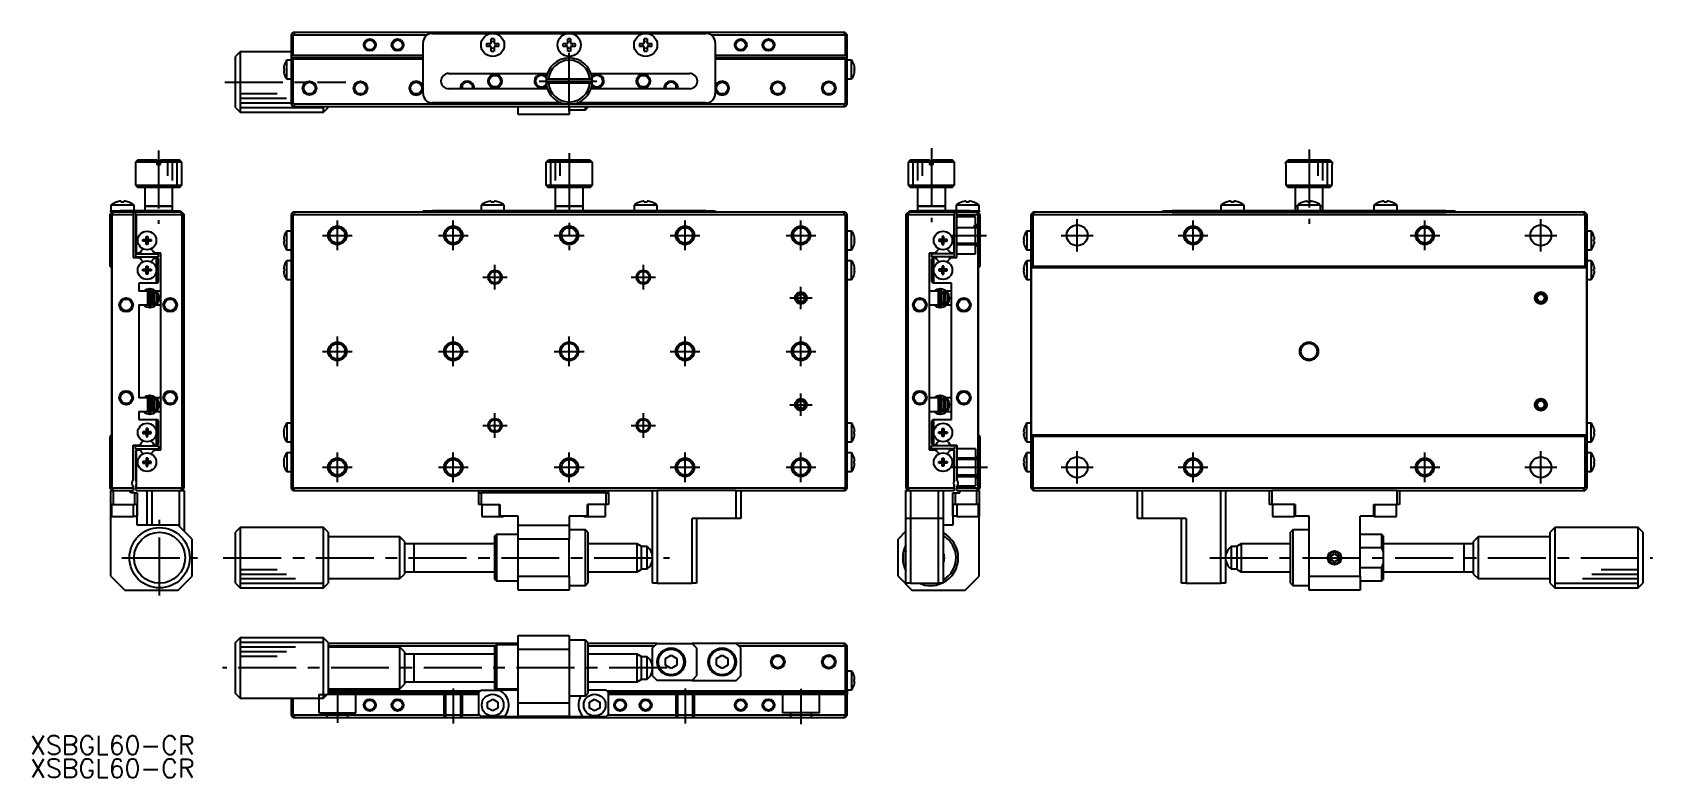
# Model space of a CAD drawing. Extents: x 14 to 364, y 13 to 174.
import ezdxf

# ---------------------------------------------------------------- set-up
doc = ezdxf.new("R2010")
doc.units = 0
doc.header["$LTSCALE"] = 10
doc.linetypes.add('CENTER', pattern=[2, 1.25, -0.25, 0.25, -0.25])
doc.linetypes.add('DASHED', pattern=[3.5, 2, -1.5])
doc.layers.get('0').update_dxf_attribs({"linetype": 'CONTINUOUS'})
doc.layers.add('CENTER', color=1, linetype='CENTER')
doc.styles.get("Standard").update_dxf_attribs({"font": 'txt.shx', "bigfont": '@extfont2.shx'})

msp = doc.modelspace()

# ---------------------------------------------------------------- texts
at = {"color": 7, "linetype": 'CONTINUOUS'}
for p in [(13.906858, 18.216667), (13.906858, 13.216667)]:
    msp.add_text('XSBGL60-CR', height=4, dxfattribs=at).set_placement(p)

# ---------------------------------------------------------------- linework, layer by layer
at = {"color": 7, "linetype": 'CONTINUOUS'}
for p, q in [((70.705071, 173.85), (70.205071, 173.35)), ((70.205071, 173.35), (70.205071, 173.2)), ((70.205071, 173.2), (70.705071, 173.2)), ((70.205071, 173.2), (70.205071, 168.85)), ((70.855071, 173.85), (70.705071, 173.85)), ((70.705071, 173.2), (70.855071, 173.35)), ((70.705071, 168.85), (70.705071, 173.2)), ((70.855071, 173.85), (70.855071, 173.35)), ((189.555071, 173.85), (70.855071, 173.85)), ((70.855071, 173.35), (99.651505, 173.35)), ((98.705071, 160.65), (98.705071, 171.65)), ((100.705071, 173.65), (113.705071, 173.65)), ((112.388826, 171.45), (113.405071, 171.45)), ((113.405071, 171.45), (113.405071, 172.466245)), ((113.705071, 173.65), (130.205071, 173.65)), ((114.005071, 172.466245), (114.005071, 171.45)), ((114.005071, 171.45), (115.021315, 171.45)), ((128.888826, 171.45), (129.905071, 171.45)), ((129.905071, 171.45), (129.905071, 172.466245)), ((130.205071, 173.65), (146.705071, 173.65)), ((130.505071, 172.466245), (130.505071, 171.45)), ((130.505071, 171.45), (131.521315, 171.45)), ((145.388826, 171.45), (146.405071, 171.45)), ((146.405071, 171.45), (146.405071, 172.466245)), ((146.705071, 173.65), (159.705071, 173.65)), ((147.005071, 172.466245), (147.005071, 171.45)), ((147.005071, 171.45), (148.021315, 171.45)), ((160.758636, 173.35), (189.555071, 173.35)), ((161.705071, 171.65), (161.705071, 160.65)), ((189.555071, 173.85), (189.555071, 173.35)), ((189.705071, 173.85), (189.555071, 173.85)), ((189.555071, 173.35), (189.705071, 173.2)), ((189.705071, 173.85), (190.205071, 173.35)), ((189.705071, 173.2), (189.705071, 168.85)), ((189.705071, 173.2), (190.205071, 173.2)), ((190.205071, 173.2), (190.205071, 173.35)), ((190.205071, 168.85), (190.205071, 173.2)), ((59.205071, 169.65), (58.205071, 168.65)), ((58.205071, 157.65), (58.205071, 168.65)), ((59.205071, 169.65), (59.205071, 156.65)), ((70.205071, 169.65), (59.205071, 169.65)), ((69.307071, 163.85), (69.307071, 167.85)), ((70.205071, 167.85), (69.307071, 167.85)), ((70.705071, 168.85), (70.205071, 168.85)), ((70.205071, 168.85), (70.205071, 168.15)), ((70.405071, 168.35), (70.205071, 168.15)), ((70.205071, 168.15), (70.205071, 166.65)), ((70.505071, 168.35), (70.405071, 168.35)), ((98.705071, 168.35), (70.505071, 168.35)), ((70.705071, 168.15), (70.505071, 168.35)), ((98.705071, 168.85), (70.705071, 168.85)), ((70.705071, 168.15), (98.705071, 168.15)), ((70.705071, 158.5), (70.705071, 168.15)), ((113.405071, 170.85), (112.388826, 170.85)), ((113.405071, 169.833755), (113.405071, 170.85)), ((115.021315, 170.85), (114.005071, 170.85)), ((114.005071, 170.85), (114.005071, 169.833755)), ((129.905071, 170.85), (128.888826, 170.85)), ((129.905071, 169.833755), (129.905071, 170.85)), ((131.521315, 170.85), (130.505071, 170.85)), ((130.505071, 170.85), (130.505071, 169.833755)), ((146.405071, 170.85), (145.388826, 170.85)), ((146.405071, 169.833755), (146.405071, 170.85)), ((148.021315, 170.85), (147.005071, 170.85)), ((147.005071, 170.85), (147.005071, 169.833755)), ((189.705071, 168.85), (161.705071, 168.85)), ((189.905071, 168.35), (161.705071, 168.35)), ((161.705071, 168.15), (189.705071, 168.15)), ((190.205071, 168.85), (189.705071, 168.85)), ((189.905071, 168.35), (189.705071, 168.15)), ((189.705071, 168.15), (189.705071, 158.5)), ((190.005071, 168.35), (189.905071, 168.35)), ((190.205071, 168.15), (190.005071, 168.35)), ((190.205071, 168.15), (190.205071, 168.85)), ((190.205071, 166.65), (190.205071, 168.15)), ((191.10307, 167.85), (190.205071, 167.85)), ((191.10307, 163.85), (191.10307, 167.85)), ((68.615212, 166.03), (68.735549, 166.03)), ((68.735549, 165.67), (68.615212, 165.67)), ((68.730926, 166.738616), (68.735549, 166.736361)), ((68.735549, 164.963639), (68.730926, 164.961384)), ((68.735549, 166.03), (68.735549, 165.67)), ((70.205071, 166.65), (70.205071, 165.05)), ((70.205071, 165.05), (70.205071, 158.5)), ((104.205071, 165), (125.485166, 165)), ((134.924975, 165), (156.205071, 165)), ((190.205071, 165.05), (190.205071, 166.65)), ((190.205071, 158.5), (190.205071, 165.05)), ((191.679215, 166.738616), (191.674592, 166.736361)), ((191.794929, 166.03), (191.674592, 166.03)), ((191.674592, 166.03), (191.674592, 165.67)), ((191.674592, 165.67), (191.794929, 165.67)), ((191.674592, 164.963639), (191.679215, 164.961384)), ((69.307071, 163.85), (70.205071, 163.85)), ((125.485166, 161.7), (104.205071, 161.7)), ((125.722884, 163.75), (125.221096, 163.75)), ((125.221096, 162.95), (125.722884, 162.95)), ((134.687257, 163.75), (125.722884, 163.75)), ((125.722884, 162.95), (134.687257, 162.95)), ((135.189045, 163.75), (134.687257, 163.75)), ((134.687257, 162.95), (135.189045, 162.95)), ((156.205071, 161.7), (134.924975, 161.7)), ((190.205071, 163.85), (191.10307, 163.85)), ((58.205071, 157.65), (59.205071, 156.65)), ((70.205071, 158.5), (70.205071, 158.35)), ((70.705071, 158.5), (70.205071, 158.5)), ((70.205071, 158.35), (70.705071, 157.85)), ((70.855071, 158.35), (70.705071, 158.5)), ((70.705071, 157.85), (70.855071, 157.85)), ((70.855071, 158.35), (70.855071, 157.85)), ((130.205071, 158.35), (70.855071, 158.35)), ((70.855071, 157.85), (189.555071, 157.85)), ((77.205071, 156.65), (77.205071, 157.85)), ((77.205071, 156.65), (78.205071, 157.65)), ((78.205071, 157.85), (78.205071, 157.65)), ((128.499198, 158.65), (100.705071, 158.65)), ((119.205071, 156.15), (119.205071, 157.85)), ((189.555071, 158.35), (130.205071, 158.35)), ((130.205071, 157.85), (130.205071, 156.15)), ((159.705071, 158.65), (131.910943, 158.65)), ((133.705071, 157.15), (133.705071, 157.85)), ((133.705071, 157.15), (134.205071, 157.65)), ((134.205071, 157.85), (134.205071, 157.65)), ((134.205071, 157.85), (134.205071, 157.65)), ((189.705071, 158.5), (189.555071, 158.35)), ((189.555071, 157.85), (189.555071, 158.35)), ((189.555071, 157.85), (189.705071, 157.85)), ((190.205071, 158.5), (189.705071, 158.5)), ((189.705071, 157.85), (190.205071, 158.35)), ((190.205071, 158.35), (190.205071, 158.5)), ((59.205071, 156.65), (77.205071, 156.65)), ((130.205071, 156.15), (119.205071, 156.15)), ((130.205071, 157.15), (133.705071, 157.15)), ((37.15, 146.4), (36.65, 145.9)), ((41.25, 145.9), (36.65, 145.9)), ((36.65, 145.9), (36.65, 140.9)), ((37.15, 146.4), (41.25, 146.4)), ((41.25, 146.4), (41.25, 145.9)), ((41.25, 145.9), (41.25, 145.4)), ((41.25, 145.4), (42.05, 145.4)), ((42.05, 146.4), (46.15, 146.4)), ((42.05, 145.9), (42.05, 146.4)), ((46.65, 145.9), (42.05, 145.9)), ((42.05, 145.4), (42.05, 145.9)), ((46.65, 145.9), (46.15, 146.4)), ((46.65, 140.9), (46.65, 145.9)), ((125.205071, 145.4), (125.221096, 145.4)), ((125.205071, 145.4), (125.205071, 140.9)), ((125.221096, 145.9), (125.722884, 146.4)), ((125.221096, 145.4), (125.221096, 145.9)), ((135.189045, 145.9), (125.221096, 145.9)), ((125.722884, 146.4), (134.687257, 146.4)), ((134.687257, 146.4), (135.189045, 145.9)), ((135.189045, 145.9), (135.189045, 145.4)), ((135.189045, 145.4), (135.205071, 145.4)), ((135.205071, 140.9), (135.205071, 145.4)), ((203.85, 146.4), (203.35, 145.9)), ((207.95, 145.9), (203.35, 145.9)), ((203.35, 145.9), (203.35, 140.9)), ((203.85, 146.4), (207.95, 146.4)), ((207.95, 146.4), (207.95, 145.9)), ((207.95, 145.9), (207.95, 145.4)), ((207.95, 145.4), (208.75, 145.4)), ((208.75, 146.4), (212.85, 146.4)), ((208.75, 145.9), (208.75, 146.4)), ((213.35, 145.9), (208.75, 145.9)), ((208.75, 145.4), (208.75, 145.9)), ((213.35, 145.9), (212.85, 146.4)), ((213.35, 140.9), (213.35, 145.9)), ((284.794929, 145.4), (284.810955, 145.4)), ((284.794929, 145.4), (284.794929, 140.9)), ((284.810955, 145.9), (285.312743, 146.4)), ((294.778904, 145.9), (284.810955, 145.9)), ((284.810955, 145.4), (284.810955, 145.9)), ((285.312743, 146.4), (294.277116, 146.4)), ((294.277116, 146.4), (294.778904, 145.9)), ((294.778904, 145.9), (294.778904, 145.4)), ((294.778904, 145.4), (294.794929, 145.4)), ((294.794929, 140.9), (294.794929, 145.4)), ((36.65, 140.9), (46.65, 140.9)), ((36.65, 140.9), (37.15, 140.4)), ((46.15, 140.4), (37.15, 140.4)), ((38.65, 140.4), (38.65, 136.4)), ((44.65, 136.4), (44.65, 140.4)), ((46.15, 140.4), (46.65, 140.9)), ((125.205071, 140.9), (135.205071, 140.9)), ((125.205071, 140.9), (125.705071, 140.4)), ((134.705071, 140.4), (125.705071, 140.4)), ((127.205071, 140.4), (127.205071, 136.4)), ((133.205071, 136.4), (133.205071, 140.4)), ((134.705071, 140.4), (135.205071, 140.9)), ((203.35, 140.9), (208.35, 140.9)), ((203.35, 140.9), (203.85, 140.4)), ((208.35, 140.4), (203.85, 140.4)), ((205.35, 140.4), (205.35, 136.4)), ((208.35, 140.9), (213.35, 140.9)), ((212.85, 140.4), (208.35, 140.4)), ((211.35, 136.4), (211.35, 140.4)), ((212.85, 140.4), (213.35, 140.9)), ((284.794929, 140.9), (294.794929, 140.9)), ((284.794929, 140.9), (285.294929, 140.4)), ((294.294929, 140.4), (285.294929, 140.4)), ((286.794929, 140.4), (286.794929, 136.4)), ((292.794929, 136.4), (292.794929, 140.4)), ((294.294929, 140.4), (294.794929, 140.9)), ((36.35, 136.622499), (31.35, 136.622499)), ((31.35, 136.622499), (31.35, 135.4)), ((32.533755, 137.265302), (32.5, 137.265302)), ((33.55, 137.265302), (33.55, 137.477436)), ((34.15, 137.265302), (33.55, 137.265302)), ((34.15, 137.477436), (34.15, 137.265302)), ((35.2, 137.265302), (35.166245, 137.265302)), ((36.35, 135.4), (36.35, 136.622499)), ((38.65, 136.4), (44.65, 136.4)), ((44.65, 136.4), (38.65, 136.4)), ((38.65, 136.4), (38.65, 135.4)), ((44.65, 135.4), (44.65, 136.4)), ((116.205071, 136.622499), (111.205071, 136.622499)), ((111.205071, 136.622499), (111.205071, 135.4)), ((112.388826, 137.265302), (112.355071, 137.265302)), ((113.405071, 137.265302), (113.405071, 137.477436)), ((114.005071, 137.265302), (113.405071, 137.265302)), ((114.005071, 137.477436), (114.005071, 137.265302)), ((115.055071, 137.265302), (115.021315, 137.265302)), ((116.205071, 135.4), (116.205071, 136.622499)), ((127.205071, 136.4), (133.205071, 136.4)), ((133.205071, 136.4), (127.205071, 136.4)), ((127.205071, 136.4), (127.205071, 135.4)), ((133.205071, 135.4), (133.205071, 136.4)), ((149.205071, 136.622499), (144.205071, 136.622499)), ((144.205071, 136.622499), (144.205071, 135.4)), ((145.388826, 137.265302), (145.355071, 137.265302)), ((146.405071, 137.265302), (146.405071, 137.477436)), ((147.005071, 137.265302), (146.405071, 137.265302)), ((147.005071, 137.477436), (147.005071, 137.265302)), ((148.055071, 137.265302), (148.021315, 137.265302)), ((149.205071, 135.4), (149.205071, 136.622499)), ((205.35, 136.4), (208.35, 136.4)), ((208.35, 136.4), (205.35, 136.4)), ((205.35, 136.4), (205.35, 135.4)), ((208.35, 136.4), (211.35, 136.4)), ((211.35, 136.4), (208.35, 136.4)), ((211.35, 135.4), (211.35, 136.4)), ((216.15, 136.622499), (213.65, 136.622499)), ((213.65, 136.622499), (213.65, 135.4)), ((214.833755, 137.265302), (214.8, 137.265302)), ((215.85, 137.265302), (215.85, 137.477436)), ((216.45, 137.265302), (215.85, 137.265302)), ((218.65, 136.622499), (216.15, 136.622499)), ((216.45, 137.477436), (216.45, 137.265302)), ((217.5, 137.265302), (217.466245, 137.265302)), ((218.65, 135.4), (218.65, 136.622499)), ((275.794929, 136.622499), (270.794929, 136.622499)), ((270.794929, 136.622499), (270.794929, 135.4)), ((271.978685, 137.265302), (271.944929, 137.265302)), ((272.994929, 137.265302), (272.994929, 137.477436)), ((273.594929, 137.265302), (272.994929, 137.265302)), ((273.594929, 137.477436), (273.594929, 137.265302)), ((274.644929, 137.265302), (274.611174, 137.265302)), ((275.794929, 135.4), (275.794929, 136.622499)), ((286.794929, 136.4), (287.294929, 136.4)), ((287.294929, 136.4), (286.794929, 136.4)), ((286.794929, 136.4), (286.794929, 135.4)), ((292.294929, 136.622499), (287.294929, 136.622499)), ((287.294929, 136.622499), (287.294929, 135.4)), ((288.478685, 137.265302), (288.444929, 137.265302)), ((289.494929, 137.265302), (289.494929, 137.477436)), ((290.094929, 137.265302), (289.494929, 137.265302)), ((290.094929, 137.477436), (290.094929, 137.265302)), ((291.144929, 137.265302), (291.111174, 137.265302)), ((292.294929, 135.4), (292.294929, 136.622499)), ((292.294929, 136.4), (292.794929, 136.4)), ((292.794929, 136.4), (292.294929, 136.4)), ((292.794929, 135.4), (292.794929, 136.4)), ((308.794929, 136.622499), (303.794929, 136.622499)), ((303.794929, 136.622499), (303.794929, 135.4)), ((304.978685, 137.265302), (304.944929, 137.265302)), ((305.994929, 137.265302), (305.994929, 137.477436)), ((306.594929, 137.265302), (305.994929, 137.265302)), ((306.594929, 137.477436), (306.594929, 137.265302)), ((307.644929, 137.265302), (307.611174, 137.265302)), ((308.794929, 135.4), (308.794929, 136.622499)), ((31.15, 134.6), (31.65, 135.1)), ((31.15, 134.6), (31.15, 134.45)), ((31.15, 134.45), (31.65, 134.45)), ((31.15, 134.45), (31.15, 123.45)), ((31.35, 135.1), (31.35, 135.4)), ((31.35, 135.4), (33.35, 135.4)), ((31.65, 135.1), (31.35, 135.1)), ((31.8, 135.1), (31.65, 135.1)), ((31.65, 134.45), (31.8, 134.6)), ((31.65, 75.75), (31.65, 134.45)), ((31.8, 134.6), (31.8, 135.1)), ((36.15, 135.1), (31.8, 135.1)), ((31.8, 134.6), (36.15, 134.6)), ((44.35, 135.4), (33.35, 135.4)), ((36.15, 135.1), (36.85, 135.1)), ((36.15, 135.1), (36.15, 134.6)), ((36.15, 134.6), (36.15, 125.3)), ((36.85, 135.1), (36.65, 134.9)), ((36.65, 134.9), (36.65, 134.8)), ((36.65, 134.8), (36.85, 134.6)), ((36.65, 134.8), (36.65, 126.3)), ((46.5, 135.1), (36.85, 135.1)), ((36.85, 126.3), (36.85, 134.6)), ((36.85, 134.6), (46.5, 134.6)), ((44.35, 135.4), (46.35, 135.4)), ((46.35, 135.4), (46.35, 135.1)), ((46.5, 135.1), (46.5, 134.6)), ((46.65, 135.1), (46.5, 135.1)), ((46.5, 134.6), (46.65, 134.45)), ((46.65, 135.1), (47.15, 134.6)), ((46.65, 134.45), (46.65, 75.75)), ((46.65, 134.45), (47.15, 134.45)), ((47.15, 134.45), (47.15, 134.6)), ((47.15, 75.75), (47.15, 134.45)), ((70.705071, 135.1), (70.205071, 134.6)), ((70.205071, 134.6), (70.205071, 134.45)), ((70.205071, 134.45), (70.705071, 134.45)), ((70.205071, 134.45), (70.205071, 129.8)), ((70.855071, 135.1), (70.705071, 135.1)), ((70.705071, 134.45), (70.855071, 134.6)), ((70.705071, 75.75), (70.705071, 134.45)), ((70.855071, 135.1), (70.855071, 134.6)), ((189.555071, 135.1), (70.855071, 135.1)), ((70.855071, 134.6), (189.555071, 134.6)), ((98.705071, 135.1), (98.705071, 135.4)), ((98.705071, 135.4), (100.705071, 135.4)), ((159.705071, 135.4), (100.705071, 135.4)), ((159.705071, 135.4), (161.705071, 135.4)), ((161.705071, 135.4), (161.705071, 135.1)), ((189.555071, 134.6), (189.555071, 135.1)), ((189.705071, 135.1), (189.555071, 135.1)), ((189.555071, 134.6), (189.705071, 134.45)), ((190.205071, 134.6), (189.705071, 135.1)), ((189.705071, 134.45), (190.205071, 134.45)), ((189.705071, 134.45), (189.705071, 75.75)), ((190.205071, 134.45), (190.205071, 134.6)), ((190.205071, 129.8), (190.205071, 134.45)), ((202.85, 134.6), (203.35, 135.1)), ((202.85, 134.6), (202.85, 134.45)), ((202.85, 134.45), (202.85, 75.75)), ((202.85, 134.45), (203.35, 134.45)), ((203.5, 135.1), (203.35, 135.1)), ((203.35, 134.45), (203.5, 134.6)), ((203.35, 75.75), (203.35, 134.45)), ((203.5, 134.6), (203.5, 135.1)), ((213.15, 135.1), (203.5, 135.1)), ((203.5, 134.6), (213.15, 134.6)), ((203.65, 135.1), (203.65, 135.4)), ((203.65, 135.4), (205.65, 135.4)), ((216.65, 135.4), (205.65, 135.4)), ((213.15, 135.1), (213.85, 135.1)), ((213.35, 134.9), (213.15, 135.1)), ((213.15, 134.6), (213.35, 134.8)), ((213.15, 134.6), (213.15, 126.3)), ((213.35, 134.8), (213.35, 134.9)), ((213.35, 126.3), (213.35, 134.8)), ((218.2, 135.1), (213.85, 135.1)), ((213.85, 134.6), (213.85, 135.1)), ((213.85, 134.6), (218.2, 134.6)), ((213.85, 125.3), (213.85, 134.6)), ((216.65, 135.4), (218.65, 135.4)), ((218.2, 135.1), (218.2, 134.6)), ((218.35, 135.1), (218.2, 135.1)), ((218.2, 134.6), (218.35, 134.45)), ((218.65, 135.1), (218.35, 135.1)), ((218.85, 134.6), (218.35, 135.1)), ((218.35, 134.45), (218.35, 75.75)), ((218.85, 134.45), (218.35, 134.45)), ((218.65, 135.4), (218.65, 135.1)), ((218.85, 134.45), (218.85, 134.6)), ((218.85, 123.45), (218.85, 134.45)), ((230.294929, 135.1), (229.794929, 134.6)), ((229.794929, 134.6), (229.794929, 134.45)), ((229.794929, 134.45), (229.794929, 129.8)), ((230.294929, 134.45), (229.794929, 134.45)), ((230.444929, 135.1), (230.294929, 135.1)), ((230.294929, 134.45), (230.444929, 134.6)), ((230.294929, 123.45), (230.294929, 134.45)), ((230.444929, 134.6), (230.444929, 135.1)), ((259.241364, 135.1), (230.444929, 135.1)), ((230.444929, 134.6), (349.144929, 134.6)), ((258.294929, 135.1), (258.294929, 135.4)), ((258.294929, 135.4), (260.294929, 135.4)), ((260.294929, 135.1), (259.241364, 135.1)), ((273.294929, 135.4), (260.294929, 135.4)), ((260.294929, 135.1), (319.294929, 135.1)), ((289.794929, 135.4), (273.294929, 135.4)), ((306.294929, 135.4), (289.794929, 135.4)), ((319.294929, 135.4), (306.294929, 135.4)), ((319.294929, 135.4), (321.294929, 135.4)), ((320.348495, 135.1), (319.294929, 135.1)), ((349.144929, 135.1), (320.348495, 135.1)), ((321.294929, 135.4), (321.294929, 135.1)), ((349.144929, 134.6), (349.144929, 135.1)), ((349.294929, 135.1), (349.144929, 135.1)), ((349.144929, 134.6), (349.294929, 134.45)), ((349.794929, 134.6), (349.294929, 135.1)), ((349.294929, 134.45), (349.294929, 123.45)), ((349.294929, 134.45), (349.794929, 134.45)), ((349.794929, 134.45), (349.794929, 134.6)), ((349.794929, 129.8), (349.794929, 134.45)), ((38.97, 129.886361), (39.33, 129.886361)), ((38.97, 129.18), (38.97, 129.886361)), ((39.33, 129.886361), (39.33, 129.18)), ((39.33, 129.886361), (39.33, 129.18)), ((68.730926, 129.888616), (68.735549, 129.886361)), ((68.730926, 129.888616), (68.735549, 129.886361)), ((70.205071, 131), (69.307071, 131)), ((69.307071, 127), (69.307071, 131)), ((70.205071, 129.8), (70.205071, 128.2)), ((191.10307, 131), (190.205071, 131)), ((190.205071, 128.2), (190.205071, 129.8)), ((191.10307, 127), (191.10307, 131)), ((191.679215, 129.888616), (191.674592, 129.886361)), ((191.679215, 129.888616), (191.674592, 129.886361)), ((211.03, 129.886361), (210.67, 129.886361)), ((210.67, 129.886361), (210.67, 129.18)), ((210.67, 129.886361), (210.67, 129.18)), ((211.03, 129.18), (211.03, 129.886361)), ((228.325408, 129.886361), (228.320785, 129.888616)), ((228.89693, 131), (228.89693, 127)), ((229.794929, 131), (228.89693, 131)), ((229.794929, 129.8), (229.794929, 128.2)), ((350.692929, 131), (349.794929, 131)), ((349.794929, 128.2), (349.794929, 129.8)), ((350.692929, 131), (350.692929, 127)), ((351.264451, 129.886361), (351.269074, 129.888616)), ((36.85, 126.3), (36.65, 126.3)), ((36.65, 126.1), (36.65, 125.5)), ((36.65, 126.1), (41.65, 126.1)), ((37.605588, 126.3), (36.85, 126.3)), ((37.605588, 126.3), (37.775185, 126.59375)), ((38.263639, 129.18), (38.97, 129.18)), ((38.263639, 128.82), (38.263639, 129.18)), ((38.97, 128.82), (38.263639, 128.82)), ((38.980372, 129.169628), (38.97, 129.18)), ((38.980372, 128.830372), (38.97, 128.82)), ((38.97, 128.113639), (38.97, 128.82)), ((39.33, 128.113639), (38.97, 128.113639)), ((38.980372, 128.830372), (38.980372, 129.169628)), ((38.980372, 129.169628), (39.319628, 129.169628)), ((39.319628, 128.830372), (38.980372, 128.830372)), ((39.319628, 129.169628), (39.33, 129.18)), ((39.319628, 129.169628), (39.319628, 128.830372)), ((39.319628, 128.830372), (39.33, 128.82)), ((39.33, 129.18), (40.036361, 129.18)), ((39.33, 128.82), (39.33, 128.113639)), ((40.036361, 128.82), (39.33, 128.82)), ((39.33, 128.113639), (39.33, 128.82)), ((40.036361, 129.18), (40.036361, 128.82)), ((40.524815, 126.59375), (40.694412, 126.3)), ((42.15, 126.3), (40.694412, 126.3)), ((41.65, 125.5), (41.65, 126.1)), ((42.15, 83.9), (42.15, 126.3)), ((68.615212, 129.18), (68.735549, 129.18)), ((68.735549, 128.82), (68.615212, 128.82)), ((68.735549, 128.113639), (68.730926, 128.111384)), ((68.735549, 128.113639), (68.730926, 128.111384)), ((68.735549, 129.18), (68.735549, 128.82)), ((69.307071, 127), (70.205071, 127)), ((70.205071, 128.2), (70.205071, 123.4)), ((190.205071, 123.4), (190.205071, 128.2)), ((190.205071, 127), (191.10307, 127)), ((191.794929, 129.18), (191.674592, 129.18)), ((191.674592, 129.18), (191.674592, 128.82)), ((191.674592, 128.82), (191.794929, 128.82)), ((191.674592, 128.113639), (191.679215, 128.111384)), ((191.674592, 128.113639), (191.679215, 128.111384)), ((207.85, 126.3), (207.85, 83.9)), ((209.305588, 126.3), (207.85, 126.3)), ((213.35, 126.1), (208.35, 126.1)), ((208.35, 126.1), (208.35, 125.5)), ((209.305588, 126.3), (209.475185, 126.59375)), ((210.67, 129.18), (209.963639, 129.18)), ((209.963639, 129.18), (209.963639, 128.82)), ((209.963639, 128.82), (210.67, 128.82)), ((210.680372, 129.169628), (210.67, 129.18)), ((210.680372, 128.830372), (210.67, 128.82)), ((210.67, 128.82), (210.67, 128.113639)), ((210.67, 128.113639), (210.67, 128.82)), ((210.67, 128.113639), (211.03, 128.113639)), ((211.019628, 129.169628), (210.680372, 129.169628)), ((210.680372, 129.169628), (210.680372, 128.830372)), ((210.680372, 128.830372), (211.019628, 128.830372)), ((211.019628, 129.169628), (211.03, 129.18)), ((211.019628, 128.830372), (211.019628, 129.169628)), ((211.019628, 128.830372), (211.03, 128.82)), ((211.736361, 129.18), (211.03, 129.18)), ((211.03, 128.82), (211.736361, 128.82)), ((211.03, 128.113639), (211.03, 128.82)), ((211.736361, 128.82), (211.736361, 129.18)), ((212.224815, 126.59375), (212.394412, 126.3)), ((213.15, 126.3), (212.394412, 126.3)), ((213.35, 126.3), (213.15, 126.3)), ((213.35, 125.5), (213.35, 126.1)), ((228.325408, 129.18), (228.205071, 129.18)), ((228.205071, 128.82), (228.325408, 128.82)), ((228.320785, 128.111384), (228.325408, 128.113639)), ((228.325408, 128.82), (228.325408, 129.18)), ((228.89693, 127), (229.794929, 127)), ((229.794929, 128.2), (229.794929, 123.4)), ((349.794929, 123.4), (349.794929, 128.2)), ((349.794929, 127), (350.692929, 127)), ((351.264451, 129.18), (351.384788, 129.18)), ((351.264451, 128.82), (351.264451, 129.18)), ((351.384788, 128.82), (351.264451, 128.82)), ((351.269074, 128.111384), (351.264451, 128.113639)), ((31.15, 123.45), (31.5, 123.1)), ((31.5, 123.1), (31.5, 87.1)), ((36.15, 125.3), (37.605588, 125.3)), ((36.65, 125.5), (41.65, 125.5)), ((37.775185, 125.00625), (37.605588, 125.3)), ((38.263639, 122.78), (38.97, 122.78)), ((38.263639, 122.42), (38.263639, 122.78)), ((38.97, 122.42), (38.263639, 122.42)), ((38.97, 123.486361), (39.33, 123.486361)), ((38.97, 122.78), (38.97, 123.486361)), ((38.980372, 122.769628), (38.97, 122.78)), ((38.980372, 122.430372), (38.97, 122.42)), ((38.97, 121.713639), (38.97, 122.42)), ((38.980372, 122.430372), (38.980372, 122.769628)), ((38.980372, 122.769628), (39.319628, 122.769628)), ((39.319628, 122.430372), (38.980372, 122.430372)), ((39.319628, 122.769628), (39.33, 122.78)), ((39.319628, 122.769628), (39.319628, 122.430372)), ((39.319628, 122.430372), (39.33, 122.42)), ((39.33, 123.486361), (39.33, 122.78)), ((39.33, 123.486361), (39.33, 122.78)), ((39.33, 122.78), (40.036361, 122.78)), ((39.33, 122.42), (39.33, 121.713639)), ((40.036361, 122.42), (39.33, 122.42)), ((39.33, 121.713639), (39.33, 122.42)), ((40.036361, 122.78), (40.036361, 122.42)), ((40.694412, 125.3), (40.524815, 125.00625)), ((40.694412, 125.3), (41.15, 125.3)), ((41.15, 125.3), (41.15, 122.6)), ((41.15, 125.3), (41.3, 125.3)), ((41.15, 122.6), (41.15, 119.8)), ((41.65, 124.95), (41.3, 125.3)), ((41.65, 120.15), (41.65, 124.95)), ((68.615212, 122.78), (68.735549, 122.78)), ((68.735549, 122.42), (68.615212, 122.42)), ((68.730926, 123.488616), (68.735549, 123.486361)), ((68.730926, 123.488616), (68.735549, 123.486361)), ((68.735549, 122.78), (68.735549, 122.42)), ((70.205071, 124.6), (69.307071, 124.6)), ((69.307071, 120.6), (69.307071, 124.6)), ((70.205071, 123.4), (70.205071, 121.8)), ((191.10307, 124.6), (190.205071, 124.6)), ((190.205071, 121.8), (190.205071, 123.4)), ((191.10307, 120.6), (191.10307, 124.6)), ((191.679215, 123.488616), (191.674592, 123.486361)), ((191.679215, 123.488616), (191.674592, 123.486361)), ((191.794929, 122.78), (191.674592, 122.78)), ((191.674592, 122.78), (191.674592, 122.42)), ((191.674592, 122.42), (191.794929, 122.42)), ((213.35, 125.5), (208.35, 125.5)), ((208.7, 125.3), (208.35, 124.95)), ((208.35, 124.95), (208.35, 120.15)), ((208.7, 125.3), (208.85, 125.3)), ((208.85, 122.6), (208.85, 125.3)), ((208.85, 125.3), (209.305588, 125.3)), ((208.85, 119.8), (208.85, 122.6)), ((209.475185, 125.00625), (209.305588, 125.3)), ((210.67, 122.78), (209.963639, 122.78)), ((209.963639, 122.78), (209.963639, 122.42)), ((209.963639, 122.42), (210.67, 122.42)), ((211.03, 123.486361), (210.67, 123.486361)), ((210.67, 123.486361), (210.67, 122.78)), ((210.67, 123.486361), (210.67, 122.78)), ((210.680372, 122.769628), (210.67, 122.78)), ((210.680372, 122.430372), (210.67, 122.42)), ((210.67, 122.42), (210.67, 121.713639)), ((210.67, 121.713639), (210.67, 122.42)), ((211.019628, 122.769628), (210.680372, 122.769628)), ((210.680372, 122.769628), (210.680372, 122.430372)), ((210.680372, 122.430372), (211.019628, 122.430372)), ((211.019628, 122.769628), (211.03, 122.78)), ((211.019628, 122.430372), (211.019628, 122.769628)), ((211.019628, 122.430372), (211.03, 122.42)), ((211.03, 122.78), (211.03, 123.486361)), ((211.736361, 122.78), (211.03, 122.78)), ((211.03, 122.42), (211.736361, 122.42)), ((211.03, 121.713639), (211.03, 122.42)), ((211.736361, 122.42), (211.736361, 122.78)), ((212.394412, 125.3), (212.224815, 125.00625)), ((212.394412, 125.3), (213.85, 125.3)), ((218.5, 123.1), (218.85, 123.45)), ((218.5, 87.1), (218.5, 123.1)), ((228.325408, 122.78), (228.205071, 122.78)), ((228.205071, 122.42), (228.325408, 122.42)), ((228.325408, 123.486361), (228.320785, 123.488616)), ((228.325408, 122.42), (228.325408, 122.78)), ((228.89693, 124.6), (228.89693, 120.6)), ((229.794929, 124.6), (228.89693, 124.6)), ((229.794929, 123.4), (229.794929, 121.8)), ((229.944929, 123.1), (230.294929, 123.45)), ((229.944929, 87.1), (229.944929, 123.1)), ((349.644929, 123.1), (229.944929, 123.1)), ((230.294929, 123.45), (349.294929, 123.45)), ((349.294929, 123.45), (349.644929, 123.1)), ((349.644929, 123.1), (349.644929, 87.1)), ((350.692929, 124.6), (349.794929, 124.6)), ((349.794929, 121.8), (349.794929, 123.4)), ((350.692929, 124.6), (350.692929, 120.6)), ((351.264451, 123.486361), (351.269074, 123.488616)), ((351.264451, 122.78), (351.384788, 122.78)), ((351.264451, 122.42), (351.264451, 122.78)), ((351.384788, 122.42), (351.264451, 122.42)), ((37.35, 119.8), (37.35, 118.1)), ((41.15, 119.8), (37.35, 119.8)), ((39.33, 121.713639), (38.97, 121.713639)), ((41.3, 119.8), (41.15, 119.8)), ((41.3, 119.8), (41.65, 120.15)), ((68.735549, 121.713639), (68.730926, 121.711384)), ((68.735549, 121.713639), (68.730926, 121.711384)), ((69.307071, 120.6), (70.205071, 120.6)), ((70.205071, 121.8), (70.205071, 88.4)), ((190.205071, 88.4), (190.205071, 121.8)), ((190.205071, 120.6), (191.10307, 120.6)), ((191.674592, 121.713639), (191.679215, 121.711384)), ((191.674592, 121.713639), (191.679215, 121.711384)), ((208.35, 120.15), (208.7, 119.8)), ((208.85, 119.8), (208.7, 119.8)), ((212.65, 119.8), (208.85, 119.8)), ((210.67, 121.713639), (211.03, 121.713639)), ((212.65, 90.4), (212.65, 119.8)), ((228.320785, 121.711384), (228.325408, 121.713639)), ((228.89693, 120.6), (229.794929, 120.6)), ((229.794929, 121.8), (229.794929, 88.4)), ((349.794929, 88.4), (349.794929, 121.8)), ((349.794929, 120.6), (350.692929, 120.6)), ((351.269074, 121.711384), (351.264451, 121.713639)), ((39.35, 118.1), (37.35, 118.1)), ((39.349981, 118.055994), (39.529753, 118.09355)), ((39.35, 115.1), (39.35, 118.1)), ((39.35, 117.6), (39.35, 118.1)), ((39.35, 115.6), (39.35, 117.6)), ((39.35, 115.6), (39.35, 117.6)), ((39.529816, 117.6), (39.35, 117.6)), ((39.35, 115.1), (39.35, 115.6)), ((39.35, 115.6), (39.529816, 115.6)), ((39.529816, 118.333916), (39.529816, 114.783916)), ((40.472605, 118.424494), (39.782406, 118.557427)), ((39.970851, 118.402778), (39.969203, 118.402078)), ((40.004142, 118.415911), (39.970851, 118.402778)), ((39.979816, 114.783916), (39.979816, 118.333916)), ((39.979816, 117.734432), (39.980115, 117.747214)), ((40.35, 117.6), (39.979816, 117.6)), ((39.979816, 115.6), (40.35, 115.6)), ((39.979839, 115.379975), (39.979816, 115.383399)), ((39.980336, 115.366488), (39.979839, 115.379975)), ((39.980115, 117.747214), (39.981062, 117.760674)), ((39.981483, 115.353037), (39.980336, 115.366488)), ((39.981062, 117.760674), (39.982657, 117.774071)), ((39.983278, 115.339654), (39.981483, 115.353037)), ((39.982657, 117.774071), (39.984896, 117.787374)), ((39.985717, 115.32637), (39.983278, 115.339654)), ((39.984896, 117.787374), (39.987774, 117.800553)), ((39.987774, 117.800553), (39.991285, 117.813577)), ((39.991285, 117.813577), (39.995421, 117.826416)), ((39.995421, 117.826416), (40.000174, 117.83904)), ((40.000174, 117.83904), (40.005535, 117.851419)), ((40.038035, 118.427364), (40.004142, 118.415911)), ((40.005535, 117.851419), (40.011491, 117.863525)), ((40.011491, 117.863525), (40.018031, 117.875328)), ((40.018031, 117.875328), (40.025141, 117.886801)), ((40.025141, 117.886801), (40.032805, 117.897914)), ((40.032805, 117.897914), (40.041008, 117.908642)), ((40.072447, 118.437108), (40.038035, 118.427364)), ((40.041008, 117.908642), (40.049731, 117.918956)), ((40.049731, 117.918956), (40.058957, 117.928831)), ((40.058957, 117.928831), (40.068664, 117.938242)), ((40.068664, 117.938242), (40.078832, 117.947163)), ((40.107295, 118.445121), (40.072447, 118.437108)), ((40.078832, 117.947163), (40.089436, 117.955572)), ((40.089436, 117.955572), (40.100453, 117.963444)), ((40.100453, 117.963444), (40.111858, 117.970758)), ((40.142492, 118.451384), (40.107295, 118.445121)), ((40.111858, 117.970758), (40.123623, 117.977494)), ((40.123623, 117.977494), (40.13572, 117.983632)), ((40.13572, 117.983632), (40.14812, 117.989154)), ((40.177953, 118.455881), (40.142492, 118.451384)), ((40.14812, 117.989154), (40.160791, 117.994043)), ((40.15, 117.990311), (40.15, 117.6)), ((40.15, 115.6), (40.15, 115.127521)), ((40.160791, 117.994043), (40.173702, 117.998284)), ((40.173702, 117.998284), (40.186821, 118.001863)), ((40.213591, 118.458601), (40.177953, 118.455881)), ((40.186821, 118.001863), (40.200112, 118.00477)), ((40.200112, 118.00477), (40.213541, 118.006994)), ((40.213541, 118.006994), (40.227073, 118.008528)), ((40.24932, 118.459538), (40.213591, 118.458601)), ((40.227073, 118.008528), (40.240671, 118.009367)), ((40.240671, 118.009367), (40.254299, 118.009506)), ((40.285052, 118.458688), (40.24932, 118.459538)), ((40.254299, 118.009506), (40.26792, 118.008946)), ((40.26792, 118.008946), (40.281497, 118.007686)), ((40.281497, 118.007686), (40.294992, 118.00573)), ((40.320699, 118.456055), (40.285052, 118.458688)), ((40.294992, 118.00573), (40.30837, 118.003084)), ((40.30837, 118.003084), (40.321595, 117.999756)), ((40.356175, 118.451645), (40.320699, 118.456055)), ((40.321595, 117.999756), (40.33463, 117.995756)), ((40.33463, 117.995756), (40.347441, 117.991095)), ((40.347441, 117.991095), (40.35272, 117.988955)), ((40.35, 118.1), (40.35, 115.1)), ((40.85, 118.1), (40.35, 118.1)), ((40.350493, 117.991033), (40.362038, 117.98618)), ((40.391393, 118.445466), (40.356175, 118.451645)), ((40.426266, 118.437534), (40.391393, 118.445466)), ((40.46071, 118.427868), (40.426266, 118.437534)), ((40.427918, 118.1), (40.434733, 118.114132)), ((40.434733, 118.114132), (40.441574, 118.128732)), ((40.45897, 118.142141), (40.439088, 118.099998)), ((40.441574, 118.128732), (40.448404, 118.143717)), ((40.448404, 118.143717), (40.455183, 118.159002)), ((40.455183, 118.159002), (40.461872, 118.174499)), ((40.535107, 118.399333), (40.45897, 118.142141)), ((40.494637, 118.416491), (40.46071, 118.427868)), ((40.461872, 118.174499), (40.468435, 118.190122)), ((40.468435, 118.190122), (40.474833, 118.205782)), ((40.474833, 118.205782), (40.481031, 118.221389)), ((40.481031, 118.221389), (40.486993, 118.236855)), ((40.486993, 118.236855), (40.492685, 118.252092)), ((40.492685, 118.252092), (40.498075, 118.267015)), ((40.52622, 118.404162), (40.494637, 118.416491)), ((40.498075, 118.267015), (40.503133, 118.281537)), ((40.503133, 118.281537), (40.50783, 118.295578)), ((40.50783, 118.295578), (40.512139, 118.309057)), ((40.512139, 118.309057), (40.516036, 118.321898)), ((40.516036, 118.321898), (40.519498, 118.334027)), ((40.519498, 118.334027), (40.522506, 118.345377)), ((40.522506, 118.345377), (40.525044, 118.355883)), ((40.525044, 118.355883), (40.527096, 118.365484)), ((40.5284, 118.402135), (40.52622, 118.404162)), ((40.527096, 118.365484), (40.52865, 118.374128)), ((40.529765, 118.398224), (40.5284, 118.402135)), ((40.52865, 118.374128), (40.529699, 118.381764)), ((40.529699, 118.381764), (40.530236, 118.388349)), ((40.530258, 118.393846), (40.529765, 118.398224)), ((40.530236, 118.388349), (40.530258, 118.393846)), ((40.551237, 118.392343), (40.534566, 118.399494)), ((40.85, 118.045683), (40.85, 118.1)), ((40.85, 115.154317), (40.85, 118.045683)), ((40.85, 118.045683), (41.35, 117.516515)), ((41.35, 115.683485), (40.85, 115.154317)), ((42.15, 118.1), (41.027788, 118.1)), ((41.35, 117.516515), (41.35, 115.683485)), ((41.35, 115.683485), (41.35, 117.516515)), ((209.85, 118.1), (207.85, 118.1)), ((209.521998, 118.422305), (209.47378, 118.404162)), ((209.47378, 118.404162), (209.475249, 118.404466)), ((209.475249, 118.404466), (209.475562, 118.403702)), ((209.478073, 118.403867), (209.475249, 118.404466)), ((209.523491, 118.422804), (209.521998, 118.422305)), ((209.524552, 118.423157), (209.523491, 118.422804)), ((209.526669, 118.423856), (209.524552, 118.423157)), ((209.528569, 118.424476), (209.526669, 118.423856)), ((209.530027, 118.424948), (209.528569, 118.424476)), ((209.531486, 118.425417), (209.530027, 118.424948)), ((209.532667, 118.425795), (209.531486, 118.425417)), ((209.533678, 118.426115), (209.532667, 118.425795)), ((209.849914, 118.058572), (210.020117, 118.093555)), ((209.85, 115.1), (209.85, 118.1)), ((210.020184, 117.6), (209.85, 117.6)), ((209.85, 115.6), (210.020184, 115.6)), ((210.020184, 115.383399), (209.850015, 115.127911)), ((209.850022, 117.989917), (210.020184, 117.734432)), ((210.020184, 118.333916), (210.020184, 114.783916)), ((210.470184, 114.783916), (210.470184, 118.333916)), ((210.85, 117.6), (210.470184, 117.6)), ((210.470184, 115.6), (210.85, 115.6)), ((210.470246, 118.093234), (210.850092, 117.987161)), ((210.65, 118.056439), (210.65, 117.6)), ((210.65, 115.6), (210.65, 115.1)), ((210.85, 118.1), (210.85, 115.1)), ((211.35, 118.1), (210.85, 118.1)), ((211.35, 118.045683), (211.35, 118.1)), ((211.35, 118.045683), (211.85, 117.516515)), ((211.35, 115.154317), (211.35, 118.045683)), ((211.85, 115.683485), (211.35, 115.154317)), ((212.65, 118.1), (211.51693, 118.1)), ((211.85, 117.516515), (211.85, 115.683485)), ((37.35, 115.1), (37.35, 95.1)), ((37.35, 115.1), (39.35, 115.1)), ((39.529754, 115.024597), (39.229278, 115.099647)), ((39.988796, 115.313216), (39.985717, 115.32637)), ((39.99251, 115.300222), (39.988796, 115.313216)), ((39.996851, 115.287418), (39.99251, 115.300222)), ((40.00181, 115.274836), (39.996851, 115.287418)), ((40.007377, 115.262505), (40.00181, 115.274836)), ((40.013542, 115.250456), (40.007377, 115.262505)), ((40.020292, 115.238717), (40.013542, 115.250456)), ((40.027613, 115.227317), (40.020292, 115.238717)), ((40.035488, 115.216286), (40.027613, 115.227317)), ((40.043902, 115.205652), (40.035488, 115.216286)), ((40.052837, 115.195441), (40.043902, 115.205652)), ((40.062271, 115.185681), (40.052837, 115.195441)), ((40.072185, 115.176398), (40.062271, 115.185681)), ((40.082555, 115.167616), (40.072185, 115.176398)), ((40.093358, 115.159361), (40.082555, 115.167616)), ((40.104567, 115.151655), (40.093358, 115.159361)), ((40.116156, 115.14452), (40.104567, 115.151655)), ((40.128095, 115.137978), (40.116156, 115.14452)), ((40.140356, 115.132046), (40.128095, 115.137978)), ((40.152907, 115.126743), (40.140356, 115.132046)), ((40.165716, 115.122085), (40.152907, 115.126743)), ((40.178749, 115.118085), (40.165716, 115.122085)), ((40.191971, 115.114757), (40.178749, 115.118085)), ((40.205349, 115.112109), (40.191971, 115.114757)), ((40.218845, 115.110152), (40.205349, 115.112109)), ((40.232423, 115.108889), (40.218845, 115.110152)), ((40.246046, 115.108325), (40.232423, 115.108889)), ((40.259677, 115.108462), (40.246046, 115.108325)), ((40.27328, 115.109299), (40.259677, 115.108462)), ((40.286818, 115.110832), (40.27328, 115.109299)), ((40.300253, 115.113056), (40.286818, 115.110832)), ((40.313551, 115.115965), (40.300253, 115.113056)), ((40.326676, 115.119548), (40.313551, 115.115965)), ((40.339594, 115.123794), (40.326676, 115.119548)), ((40.35272, 115.128876), (40.339594, 115.123794)), ((40.35, 115.1), (40.85, 115.1)), ((40.469847, 114.692842), (40.52622, 114.713669)), ((40.525737, 114.714617), (40.546744, 114.723542)), ((40.85, 115.1), (40.85, 115.154317)), ((41.121027, 115.1), (41.121128, 115.1)), ((41.121168, 115.1), (42.15, 115.1)), ((207.85, 115.1), (209.85, 115.1)), ((208.879248, 115.099747), (209.474263, 114.714617)), ((209.449026, 114.725374), (210.217554, 114.560405)), ((209.465126, 114.718464), (209.606695, 115.100027)), ((209.46972, 114.724512), (209.469825, 114.730617)), ((209.470216, 114.719708), (209.46972, 114.724512)), ((209.469825, 114.730617), (209.470528, 114.737981)), ((209.471308, 114.716234), (209.470216, 114.719708)), ((209.470528, 114.737981), (209.471826, 114.746556)), ((209.472989, 114.714115), (209.471308, 114.716234)), ((209.471826, 114.746556), (209.473711, 114.756286)), ((209.475249, 114.713365), (209.472989, 114.714115)), ((209.473711, 114.756286), (209.476168, 114.767105)), ((209.47378, 114.713669), (209.505363, 114.70134)), ((209.476168, 114.767105), (209.479183, 114.778942)), ((209.479183, 114.778942), (209.482736, 114.79172)), ((209.482736, 114.79172), (209.486802, 114.805354)), ((209.486802, 114.805354), (209.491355, 114.819753)), ((209.491355, 114.819753), (209.496365, 114.834823)), ((209.496365, 114.834823), (209.5018, 114.850464)), ((209.5018, 114.850464), (209.507622, 114.866573)), ((209.505363, 114.70134), (209.53929, 114.689963)), ((209.507622, 114.866573), (209.513793, 114.883043)), ((209.513793, 114.883043), (209.520274, 114.899766)), ((209.520274, 114.899766), (209.52702, 114.916631)), ((209.52702, 114.916631), (209.533988, 114.933526)), ((209.533988, 114.933526), (209.541131, 114.950341)), ((209.53929, 114.689963), (209.573734, 114.680297)), ((209.541131, 114.950341), (209.548402, 114.966963)), ((209.548402, 114.966963), (209.555753, 114.983284)), ((209.555753, 114.983284), (209.563136, 114.999195)), ((209.563136, 114.999195), (209.570502, 115.014591)), ((209.570502, 115.014591), (209.577802, 115.029371)), ((209.573734, 114.680297), (209.608607, 114.672365)), ((209.577802, 115.029371), (209.584987, 115.043437)), ((209.584987, 115.043437), (209.592011, 115.056695)), ((209.592011, 115.056695), (209.598827, 115.069059)), ((209.598827, 115.069059), (209.605391, 115.080447)), ((209.605391, 115.080447), (209.611657, 115.090783)), ((209.608607, 114.672365), (209.643825, 114.666187)), ((209.611657, 115.090783), (209.617586, 115.1)), ((209.643825, 114.666187), (209.679301, 114.661776)), ((209.679301, 114.661776), (209.714948, 114.659143)), ((209.714948, 114.659143), (209.75068, 114.658293)), ((209.75068, 114.658293), (209.786409, 114.65923)), ((209.786409, 114.65923), (209.822047, 114.66195)), ((209.822047, 114.66195), (209.857508, 114.666447)), ((209.857508, 114.666447), (209.892705, 114.67271)), ((209.892705, 114.67271), (209.927553, 114.680723)), ((209.927553, 114.680723), (209.961965, 114.690467)), ((209.961965, 114.690467), (209.995858, 114.70192)), ((209.995858, 114.70192), (210.029149, 114.715053)), ((210.029149, 114.715053), (210.030797, 114.715753)), ((210.850081, 115.131015), (210.470246, 115.02428)), ((210.65, 115.1), (210.769828, 115.1)), ((210.85, 115.1), (211.35, 115.1)), ((211.35, 115.1), (211.35, 115.154317)), ((211.610644, 115.1), (212.65, 115.1)), ((39.35, 95.1), (37.35, 95.1)), ((39.349981, 95.055994), (39.529753, 95.09355)), ((39.35, 92.1), (39.35, 95.1)), ((39.35, 94.6), (39.35, 95.1)), ((39.35, 92.6), (39.35, 94.6)), ((39.35, 92.6), (39.35, 94.6)), ((39.529816, 94.6), (39.35, 94.6)), ((39.529816, 95.333916), (39.529816, 91.783916)), ((40.472605, 95.424494), (39.782406, 95.557427)), ((39.970851, 95.402778), (39.969203, 95.402078)), ((40.004142, 95.415911), (39.970851, 95.402778)), ((39.979816, 91.783916), (39.979816, 95.333916)), ((39.979816, 94.734432), (39.980115, 94.747214)), ((40.35, 94.6), (39.979816, 94.6)), ((39.980115, 94.747214), (39.981062, 94.760674)), ((39.981062, 94.760674), (39.982657, 94.774071)), ((39.982657, 94.774071), (39.984896, 94.787374)), ((39.984896, 94.787374), (39.987774, 94.800553)), ((39.987774, 94.800553), (39.991285, 94.813577)), ((39.991285, 94.813577), (39.995421, 94.826416)), ((39.995421, 94.826416), (40.000174, 94.83904)), ((40.000174, 94.83904), (40.005535, 94.851419)), ((40.038035, 95.427364), (40.004142, 95.415911)), ((40.005535, 94.851419), (40.011491, 94.863525)), ((40.011491, 94.863525), (40.018031, 94.875328)), ((40.018031, 94.875328), (40.025141, 94.886801)), ((40.025141, 94.886801), (40.032805, 94.897914)), ((40.032805, 94.897914), (40.041008, 94.908642)), ((40.072447, 95.437108), (40.038035, 95.427364)), ((40.041008, 94.908642), (40.049731, 94.918956)), ((40.049731, 94.918956), (40.058957, 94.928831)), ((40.058957, 94.928831), (40.068664, 94.938242)), ((40.068664, 94.938242), (40.078832, 94.947163)), ((40.107295, 95.445121), (40.072447, 95.437108)), ((40.078832, 94.947163), (40.089436, 94.955572)), ((40.089436, 94.955572), (40.100453, 94.963444)), ((40.100453, 94.963444), (40.111858, 94.970758)), ((40.142492, 95.451384), (40.107295, 95.445121)), ((40.111858, 94.970758), (40.123623, 94.977494)), ((40.123623, 94.977494), (40.13572, 94.983632)), ((40.13572, 94.983632), (40.14812, 94.989154)), ((40.177953, 95.455881), (40.142492, 95.451384)), ((40.14812, 94.989154), (40.160791, 94.994043)), ((40.15, 94.990311), (40.15, 94.6)), ((40.160791, 94.994043), (40.173702, 94.998284)), ((40.173702, 94.998284), (40.186821, 95.001863)), ((40.213591, 95.458601), (40.177953, 95.455881)), ((40.186821, 95.001863), (40.200112, 95.00477)), ((40.200112, 95.00477), (40.213541, 95.006994)), ((40.213541, 95.006994), (40.227073, 95.008528)), ((40.24932, 95.459538), (40.213591, 95.458601)), ((40.227073, 95.008528), (40.240671, 95.009367)), ((40.240671, 95.009367), (40.254299, 95.009506)), ((40.285052, 95.458688), (40.24932, 95.459538)), ((40.254299, 95.009506), (40.26792, 95.008946)), ((40.26792, 95.008946), (40.281497, 95.007686)), ((40.281497, 95.007686), (40.294992, 95.00573)), ((40.320699, 95.456055), (40.285052, 95.458688)), ((40.294992, 95.00573), (40.30837, 95.003084)), ((40.30837, 95.003084), (40.321595, 94.999756)), ((40.356175, 95.451645), (40.320699, 95.456055)), ((40.321595, 94.999756), (40.33463, 94.995756)), ((40.33463, 94.995756), (40.347441, 94.991095)), ((40.347441, 94.991095), (40.35272, 94.988955)), ((40.35, 95.1), (40.35, 92.1)), ((40.85, 95.1), (40.35, 95.1)), ((40.355008, 94.989148), (40.367472, 94.983856)), ((40.391393, 95.445466), (40.356175, 95.451645)), ((40.426266, 95.437534), (40.391393, 95.445466)), ((40.46071, 95.427868), (40.426266, 95.437534)), ((40.427918, 95.1), (40.434716, 95.114098)), ((40.434716, 95.114098), (40.441542, 95.128662)), ((40.45897, 95.142141), (40.439088, 95.099998)), ((40.441542, 95.128662), (40.448355, 95.143608)), ((40.448355, 95.143608), (40.455118, 95.158854)), ((40.455118, 95.158854), (40.461793, 95.174313)), ((40.535107, 95.399333), (40.45897, 95.142141)), ((40.494637, 95.416491), (40.46071, 95.427868)), ((40.461793, 95.174313), (40.468342, 95.189897)), ((40.468342, 95.189897), (40.474728, 95.205519)), ((40.474728, 95.205519), (40.480914, 95.221091)), ((40.480914, 95.221091), (40.486867, 95.236524)), ((40.486867, 95.236524), (40.492552, 95.251731)), ((40.492552, 95.251731), (40.497938, 95.266626)), ((40.52622, 95.404162), (40.494637, 95.416491)), ((40.497938, 95.266626), (40.502993, 95.281127)), ((40.502993, 95.281127), (40.50769, 95.295149)), ((40.50769, 95.295149), (40.512001, 95.308615)), ((40.512001, 95.308615), (40.515903, 95.321449)), ((40.515903, 95.321449), (40.519374, 95.333577)), ((40.519374, 95.333577), (40.522393, 95.344931)), ((40.522393, 95.344931), (40.524944, 95.355448)), ((40.524944, 95.355448), (40.527013, 95.365068)), ((40.52844, 95.402067), (40.52622, 95.404162)), ((40.527013, 95.365068), (40.528587, 95.373737)), ((40.529807, 95.398004), (40.52844, 95.402067)), ((40.551237, 95.392343), (40.528553, 95.402028)), ((40.528587, 95.373737), (40.529658, 95.381405)), ((40.529658, 95.381405), (40.53022, 95.388029)), ((40.53027, 95.393573), (40.529807, 95.398004)), ((40.53022, 95.388029), (40.53027, 95.393573)), ((40.85, 95.045683), (40.85, 95.1)), ((40.85, 92.154317), (40.85, 95.045683)), ((40.85, 95.045683), (41.35, 94.516515)), ((42.15, 95.1), (41.027788, 95.1)), ((41.35, 94.516515), (41.35, 92.683485)), ((41.35, 92.683485), (41.35, 94.516515)), ((209.85, 95.1), (207.85, 95.1)), ((209.521998, 95.422305), (209.47378, 95.404162)), ((209.47378, 95.404162), (209.475249, 95.404466)), ((209.478073, 95.403867), (209.475249, 95.404466)), ((209.475249, 95.404466), (209.475562, 95.403702)), ((209.523491, 95.422804), (209.521998, 95.422305)), ((209.524552, 95.423157), (209.523491, 95.422804)), ((209.526669, 95.423856), (209.524552, 95.423157)), ((209.528569, 95.424476), (209.526669, 95.423856)), ((209.530027, 95.424948), (209.528569, 95.424476)), ((209.531486, 95.425417), (209.530027, 95.424948)), ((209.532667, 95.425795), (209.531486, 95.425417)), ((209.533678, 95.426115), (209.532667, 95.425795)), ((209.849914, 95.058572), (210.020117, 95.093555)), ((209.85, 92.1), (209.85, 95.1)), ((210.020184, 94.6), (209.85, 94.6)), ((209.850022, 94.989917), (210.020184, 94.734432)), ((210.020184, 95.333916), (210.020184, 91.783916)), ((210.470184, 91.783916), (210.470184, 95.333916)), ((210.85, 94.6), (210.470184, 94.6)), ((210.470246, 95.093234), (210.850092, 94.987161)), ((210.65, 95.056439), (210.65, 94.6)), ((210.85, 95.1), (210.85, 92.1)), ((211.35, 95.1), (210.85, 95.1)), ((211.35, 95.045683), (211.35, 95.1)), ((211.35, 92.154317), (211.35, 95.045683)), ((211.35, 95.045683), (211.85, 94.516515)), ((212.65, 95.1), (211.51693, 95.1)), ((211.85, 94.516515), (211.85, 92.683485)), ((37.35, 92.1), (37.35, 90.4)), ((37.35, 92.1), (39.35, 92.1)), ((39.529754, 92.024597), (39.229278, 92.099647)), ((39.35, 92.1), (39.35, 92.6)), ((39.35, 92.6), (39.529816, 92.6)), ((39.979816, 92.6), (40.35, 92.6)), ((39.979839, 92.379975), (39.979816, 92.383399)), ((39.980336, 92.366488), (39.979839, 92.379975)), ((39.981483, 92.353037), (39.980336, 92.366488)), ((39.983278, 92.339654), (39.981483, 92.353037)), ((39.985717, 92.32637), (39.983278, 92.339654)), ((39.988796, 92.313216), (39.985717, 92.32637)), ((39.99251, 92.300222), (39.988796, 92.313216)), ((39.996851, 92.287418), (39.99251, 92.300222)), ((40.00181, 92.274836), (39.996851, 92.287418)), ((40.007377, 92.262505), (40.00181, 92.274836)), ((40.013542, 92.250456), (40.007377, 92.262505)), ((40.020292, 92.238717), (40.013542, 92.250456)), ((40.027613, 92.227317), (40.020292, 92.238717)), ((40.035488, 92.216286), (40.027613, 92.227317)), ((40.043902, 92.205652), (40.035488, 92.216286)), ((40.052837, 92.195441), (40.043902, 92.205652)), ((40.062271, 92.185681), (40.052837, 92.195441)), ((40.072185, 92.176398), (40.062271, 92.185681)), ((40.082555, 92.167616), (40.072185, 92.176398)), ((40.093358, 92.159361), (40.082555, 92.167616)), ((40.104567, 92.151655), (40.093358, 92.159361)), ((40.116156, 92.14452), (40.104567, 92.151655)), ((40.128095, 92.137978), (40.116156, 92.14452)), ((40.140356, 92.132046), (40.128095, 92.137978)), ((40.152907, 92.126743), (40.140356, 92.132046)), ((40.15, 92.6), (40.15, 92.127521)), ((40.165716, 92.122085), (40.152907, 92.126743)), ((40.178749, 92.118085), (40.165716, 92.122085)), ((40.191971, 92.114757), (40.178749, 92.118085)), ((40.205349, 92.112109), (40.191971, 92.114757)), ((40.218845, 92.110152), (40.205349, 92.112109)), ((40.232423, 92.108889), (40.218845, 92.110152)), ((40.246046, 92.108325), (40.232423, 92.108889)), ((40.259677, 92.108462), (40.246046, 92.108325)), ((40.27328, 92.109299), (40.259677, 92.108462)), ((40.286818, 92.110832), (40.27328, 92.109299)), ((40.300253, 92.113056), (40.286818, 92.110832)), ((40.313551, 92.115965), (40.300253, 92.113056)), ((40.326676, 92.119548), (40.313551, 92.115965)), ((40.339594, 92.123794), (40.326676, 92.119548)), ((40.35272, 92.128876), (40.339594, 92.123794)), ((40.35, 92.1), (40.85, 92.1)), ((40.469847, 91.692842), (40.52622, 91.713669)), ((40.525737, 91.714617), (40.546744, 91.723542)), ((40.531247, 91.71785), (40.534874, 91.718464)), ((41.35, 92.683485), (40.85, 92.154317)), ((40.85, 92.1), (40.85, 92.154317)), ((41.121027, 92.1), (41.121128, 92.1)), ((41.121168, 92.1), (42.15, 92.1)), ((207.85, 92.1), (209.85, 92.1)), ((208.879248, 92.099747), (209.474263, 91.714617)), ((209.449026, 91.725374), (209.462764, 91.71947)), ((209.462764, 91.71947), (210.217554, 91.560405)), ((209.465126, 91.718464), (209.606695, 92.100027)), ((209.46972, 91.724512), (209.469825, 91.730617)), ((209.470216, 91.719708), (209.46972, 91.724512)), ((209.469825, 91.730617), (209.470528, 91.737981)), ((209.471308, 91.716234), (209.470216, 91.719708)), ((209.470528, 91.737981), (209.471826, 91.746556)), ((209.472989, 91.714115), (209.471308, 91.716234)), ((209.471826, 91.746556), (209.473711, 91.756286)), ((209.475249, 91.713365), (209.472989, 91.714115)), ((209.473711, 91.756286), (209.476168, 91.767105)), ((209.47378, 91.713669), (209.505363, 91.70134)), ((209.476168, 91.767105), (209.479183, 91.778942)), ((209.479183, 91.778942), (209.482736, 91.79172)), ((209.482736, 91.79172), (209.486802, 91.805354)), ((209.486802, 91.805354), (209.491355, 91.819753)), ((209.491355, 91.819753), (209.496365, 91.834823)), ((209.496365, 91.834823), (209.5018, 91.850464)), ((209.5018, 91.850464), (209.507622, 91.866573)), ((209.505363, 91.70134), (209.53929, 91.689963)), ((209.507622, 91.866573), (209.513793, 91.883043)), ((209.513793, 91.883043), (209.520274, 91.899766)), ((209.520274, 91.899766), (209.52702, 91.916631)), ((209.52702, 91.916631), (209.533988, 91.933526)), ((209.533988, 91.933526), (209.541131, 91.950341)), ((209.53929, 91.689963), (209.573734, 91.680297)), ((209.541131, 91.950341), (209.548402, 91.966963)), ((209.548402, 91.966963), (209.555753, 91.983284)), ((209.555753, 91.983284), (209.563136, 91.999195)), ((209.563136, 91.999195), (209.570502, 92.014591)), ((209.570502, 92.014591), (209.577802, 92.029371)), ((209.573734, 91.680297), (209.608607, 91.672365)), ((209.577802, 92.029371), (209.584987, 92.043437)), ((209.584987, 92.043437), (209.592011, 92.056695)), ((209.592011, 92.056695), (209.598827, 92.069059)), ((209.598827, 92.069059), (209.605391, 92.080447)), ((209.605391, 92.080447), (209.611657, 92.090783)), ((209.608607, 91.672365), (209.643825, 91.666187)), ((209.611657, 92.090783), (209.617586, 92.1)), ((209.643825, 91.666187), (209.679301, 91.661776)), ((209.679301, 91.661776), (209.714948, 91.659143)), ((209.714948, 91.659143), (209.75068, 91.658293)), ((209.75068, 91.658293), (209.786409, 91.65923)), ((209.786409, 91.65923), (209.822047, 91.66195)), ((209.822047, 91.66195), (209.857508, 91.666447)), ((209.85, 92.6), (210.020184, 92.6)), ((210.020184, 92.383399), (209.850015, 92.127911)), ((209.857508, 91.666447), (209.892705, 91.67271)), ((209.892705, 91.67271), (209.927553, 91.680723)), ((209.927553, 91.680723), (209.961965, 91.690467)), ((209.961965, 91.690467), (209.995858, 91.70192)), ((209.995858, 91.70192), (210.029149, 91.715053)), ((210.029149, 91.715053), (210.030797, 91.715753)), ((210.470184, 92.6), (210.85, 92.6)), ((210.850081, 92.131015), (210.470246, 92.02428)), ((210.65, 92.6), (210.65, 92.1)), ((210.65, 92.1), (210.769828, 92.1)), ((210.85, 92.1), (211.35, 92.1)), ((211.85, 92.683485), (211.35, 92.154317)), ((211.35, 92.1), (211.35, 92.154317)), ((211.610644, 92.1), (212.65, 92.1)), ((37.35, 90.4), (41.15, 90.4)), ((38.97, 87.78), (38.263639, 87.78)), ((38.263639, 87.78), (38.263639, 87.42)), ((38.263639, 87.42), (38.97, 87.42)), ((39.33, 88.486361), (38.97, 88.486361)), ((38.97, 88.486361), (38.97, 87.78)), ((38.980372, 87.769628), (38.97, 87.78)), ((38.980372, 87.430372), (38.97, 87.42)), ((38.97, 87.42), (38.97, 86.713639)), ((38.980372, 87.769628), (38.980372, 87.430372)), ((39.319628, 87.769628), (38.980372, 87.769628)), ((38.980372, 87.430372), (39.319628, 87.430372)), ((39.319628, 87.769628), (39.33, 87.78)), ((39.319628, 87.430372), (39.319628, 87.769628)), ((39.319628, 87.430372), (39.33, 87.42)), ((39.33, 87.78), (39.33, 88.486361)), ((39.33, 88.486361), (39.33, 87.78)), ((40.036361, 87.78), (39.33, 87.78)), ((39.33, 86.713639), (39.33, 87.42)), ((39.33, 87.42), (40.036361, 87.42)), ((39.33, 86.713639), (39.33, 87.42)), ((40.036361, 87.42), (40.036361, 87.78)), ((41.15, 90.4), (41.15, 87.6)), ((41.15, 90.4), (41.3, 90.4)), ((41.15, 87.6), (41.15, 84.9)), ((41.65, 90.05), (41.3, 90.4)), ((41.65, 85.25), (41.65, 90.05)), ((68.735549, 87.78), (68.615212, 87.78)), ((68.615212, 87.42), (68.735549, 87.42)), ((68.735549, 88.486361), (68.730926, 88.488616)), ((68.735549, 88.486361), (68.730926, 88.488616)), ((68.735549, 87.42), (68.735549, 87.78)), ((70.205071, 89.6), (69.307071, 89.6)), ((69.307071, 89.6), (69.307071, 85.6)), ((70.205071, 88.4), (70.205071, 86.8)), ((191.10307, 89.6), (190.205071, 89.6)), ((190.205071, 86.8), (190.205071, 88.4)), ((191.10307, 89.6), (191.10307, 85.6)), ((191.674592, 88.486361), (191.679215, 88.488616)), ((191.674592, 88.486361), (191.679215, 88.488616)), ((191.674592, 87.42), (191.674592, 87.78)), ((191.674592, 87.78), (191.794929, 87.78)), ((191.794929, 87.42), (191.674592, 87.42)), ((208.7, 90.4), (208.35, 90.05)), ((208.35, 90.05), (208.35, 85.25)), ((208.7, 90.4), (208.85, 90.4)), ((208.85, 87.6), (208.85, 90.4)), ((208.85, 90.4), (212.65, 90.4)), ((208.85, 84.9), (208.85, 87.6)), ((209.963639, 87.42), (209.963639, 87.78)), ((209.963639, 87.78), (210.67, 87.78)), ((210.67, 87.42), (209.963639, 87.42)), ((210.67, 88.486361), (211.03, 88.486361)), ((210.67, 87.78), (210.67, 88.486361)), ((210.67, 88.486361), (210.67, 87.78)), ((210.680372, 87.769628), (210.67, 87.78)), ((210.680372, 87.430372), (210.67, 87.42)), ((210.67, 86.713639), (210.67, 87.42)), ((210.67, 86.713639), (210.67, 87.42)), ((210.680372, 87.769628), (211.019628, 87.769628)), ((210.680372, 87.430372), (210.680372, 87.769628)), ((211.019628, 87.430372), (210.680372, 87.430372)), ((211.019628, 87.769628), (211.03, 87.78)), ((211.019628, 87.769628), (211.019628, 87.430372)), ((211.019628, 87.430372), (211.03, 87.42)), ((211.03, 88.486361), (211.03, 87.78)), ((211.03, 87.78), (211.736361, 87.78)), ((211.03, 87.42), (211.03, 86.713639)), ((211.736361, 87.42), (211.03, 87.42)), ((211.736361, 87.78), (211.736361, 87.42)), ((228.205071, 87.78), (228.325408, 87.78)), ((228.325408, 87.42), (228.205071, 87.42)), ((228.320785, 88.488616), (228.325408, 88.486361)), ((228.325408, 87.78), (228.325408, 87.42)), ((228.89693, 85.6), (228.89693, 89.6)), ((229.794929, 89.6), (228.89693, 89.6)), ((229.794929, 88.4), (229.794929, 86.8)), ((350.692929, 89.6), (349.794929, 89.6)), ((349.794929, 86.8), (349.794929, 88.4)), ((350.692929, 85.6), (350.692929, 89.6)), ((351.269074, 88.488616), (351.264451, 88.486361)), ((351.384788, 87.78), (351.264451, 87.78)), ((351.264451, 87.78), (351.264451, 87.42)), ((351.264451, 87.42), (351.384788, 87.42)), ((31.5, 87.1), (31.15, 86.75)), ((31.15, 86.75), (31.15, 75.75)), ((36.15, 84.9), (37.605588, 84.9)), ((36.15, 77.361438), (36.15, 84.9)), ((36.65, 84.1), (36.65, 84.7)), ((36.65, 84.7), (41.65, 84.7)), ((36.65, 84.1), (41.65, 84.1)), ((36.65, 83.9), (36.65, 77.361438)), ((36.65, 83.9), (36.85, 83.9)), ((36.85, 77.01225), (36.85, 83.9)), ((36.85, 83.9), (37.605588, 83.9)), ((37.605588, 84.9), (37.775185, 85.19375)), ((37.775185, 83.60625), (37.605588, 83.9)), ((38.97, 86.713639), (39.33, 86.713639)), ((40.524815, 85.19375), (40.694412, 84.9)), ((40.694412, 83.9), (40.524815, 83.60625)), ((40.694412, 84.9), (41.15, 84.9)), ((40.694412, 83.9), (42.15, 83.9)), ((41.3, 84.9), (41.15, 84.9)), ((41.3, 84.9), (41.65, 85.25)), ((41.65, 84.7), (41.65, 84.1)), ((68.730926, 86.711384), (68.735549, 86.713639)), ((68.730926, 86.711384), (68.735549, 86.713639)), ((69.307071, 85.6), (70.205071, 85.6)), ((70.205071, 86.8), (70.205071, 82)), ((190.205071, 82), (190.205071, 86.8)), ((190.205071, 85.6), (191.10307, 85.6)), ((191.679215, 86.711384), (191.674592, 86.713639)), ((191.679215, 86.711384), (191.674592, 86.713639)), ((207.85, 83.9), (209.305588, 83.9)), ((208.35, 85.25), (208.7, 84.9)), ((208.35, 84.1), (208.35, 84.7)), ((213.35, 84.7), (208.35, 84.7)), ((213.35, 84.1), (208.35, 84.1)), ((208.85, 84.9), (208.7, 84.9)), ((208.85, 84.9), (209.305588, 84.9)), ((209.305588, 84.9), (209.475185, 85.19375)), ((209.475185, 83.60625), (209.305588, 83.9)), ((211.03, 86.713639), (210.67, 86.713639)), ((212.224815, 85.19375), (212.394412, 84.9)), ((212.394412, 83.9), (212.224815, 83.60625)), ((212.394412, 84.9), (213.85, 84.9)), ((212.394412, 83.9), (213.15, 83.9)), ((213.15, 83.9), (213.15, 77.01225)), ((213.15, 83.9), (213.35, 83.9)), ((213.35, 84.7), (213.35, 84.1)), ((213.35, 77.361438), (213.35, 83.9)), ((213.85, 84.9), (213.85, 77.361438)), ((218.85, 86.75), (218.5, 87.1)), ((218.85, 75.75), (218.85, 86.75)), ((228.325408, 86.713639), (228.320785, 86.711384)), ((228.89693, 85.6), (229.794929, 85.6)), ((229.794929, 86.8), (229.794929, 82)), ((230.294929, 86.75), (229.944929, 87.1)), ((229.944929, 87.1), (349.644929, 87.1)), ((230.294929, 75.75), (230.294929, 86.75)), ((349.294929, 86.75), (230.294929, 86.75)), ((349.644929, 87.1), (349.294929, 86.75)), ((349.294929, 86.75), (349.294929, 75.75)), ((349.794929, 82), (349.794929, 86.8)), ((349.794929, 85.6), (350.692929, 85.6)), ((351.264451, 86.713639), (351.269074, 86.711384)), ((38.97, 81.38), (38.263639, 81.38)), ((38.263639, 81.38), (38.263639, 81.02)), ((38.263639, 81.02), (38.97, 81.02)), ((39.33, 82.086361), (38.97, 82.086361)), ((38.97, 82.086361), (38.97, 81.38)), ((38.980372, 81.369628), (38.97, 81.38)), ((38.980372, 81.030372), (38.97, 81.02)), ((38.97, 81.02), (38.97, 80.313639)), ((38.980372, 81.369628), (38.980372, 81.030372)), ((39.319628, 81.369628), (38.980372, 81.369628)), ((38.980372, 81.030372), (39.319628, 81.030372)), ((39.319628, 81.369628), (39.33, 81.38)), ((39.319628, 81.030372), (39.319628, 81.369628)), ((39.319628, 81.030372), (39.33, 81.02)), ((39.33, 81.38), (39.33, 82.086361)), ((39.33, 82.086361), (39.33, 81.38)), ((40.036361, 81.38), (39.33, 81.38)), ((39.33, 80.313639), (39.33, 81.02)), ((39.33, 81.02), (40.036361, 81.02)), ((39.33, 80.313639), (39.33, 81.02)), ((40.036361, 81.02), (40.036361, 81.38)), ((68.735549, 81.38), (68.615212, 81.38)), ((68.615212, 81.02), (68.735549, 81.02)), ((68.735549, 82.086361), (68.730926, 82.088616)), ((68.735549, 82.086361), (68.730926, 82.088616)), ((68.735549, 81.02), (68.735549, 81.38)), ((70.205071, 83.2), (69.307071, 83.2)), ((69.307071, 83.2), (69.307071, 79.2)), ((70.205071, 82), (70.205071, 80.4)), ((70.205071, 80.4), (70.205071, 75.75)), ((191.10307, 83.2), (190.205071, 83.2)), ((190.205071, 80.4), (190.205071, 82)), ((190.205071, 75.75), (190.205071, 80.4)), ((191.10307, 83.2), (191.10307, 79.2)), ((191.674592, 82.086361), (191.679215, 82.088616)), ((191.674592, 82.086361), (191.679215, 82.088616)), ((191.674592, 81.02), (191.674592, 81.38)), ((191.674592, 81.38), (191.794929, 81.38)), ((191.794929, 81.02), (191.674592, 81.02)), ((209.963639, 81.02), (209.963639, 81.38)), ((209.963639, 81.38), (210.67, 81.38)), ((210.67, 81.02), (209.963639, 81.02)), ((210.67, 82.086361), (211.03, 82.086361)), ((210.67, 81.38), (210.67, 82.086361)), ((210.67, 82.086361), (210.67, 81.38)), ((210.680372, 81.369628), (210.67, 81.38)), ((210.680372, 81.030372), (210.67, 81.02)), ((210.67, 80.313639), (210.67, 81.02)), ((210.67, 80.313639), (210.67, 81.02)), ((210.680372, 81.369628), (211.019628, 81.369628)), ((210.680372, 81.030372), (210.680372, 81.369628)), ((211.019628, 81.030372), (210.680372, 81.030372)), ((211.019628, 81.369628), (211.03, 81.38)), ((211.019628, 81.369628), (211.019628, 81.030372)), ((211.019628, 81.030372), (211.03, 81.02)), ((211.03, 82.086361), (211.03, 81.38)), ((211.03, 81.38), (211.736361, 81.38)), ((211.03, 81.02), (211.03, 80.313639)), ((211.736361, 81.02), (211.03, 81.02)), ((211.736361, 81.38), (211.736361, 81.02)), ((228.205071, 81.38), (228.325408, 81.38)), ((228.325408, 81.02), (228.205071, 81.02)), ((228.320785, 82.088616), (228.325408, 82.086361)), ((228.325408, 81.38), (228.325408, 81.02)), ((228.89693, 79.2), (228.89693, 83.2)), ((229.794929, 83.2), (228.89693, 83.2)), ((229.794929, 82), (229.794929, 80.4)), ((229.794929, 80.4), (229.794929, 75.75)), ((350.692929, 83.2), (349.794929, 83.2)), ((349.794929, 80.4), (349.794929, 82)), ((349.794929, 75.75), (349.794929, 80.4)), ((350.692929, 79.2), (350.692929, 83.2)), ((351.269074, 82.088616), (351.264451, 82.086361)), ((351.384788, 81.38), (351.264451, 81.38)), ((351.264451, 81.38), (351.264451, 81.02)), ((351.264451, 81.02), (351.384788, 81.02)), ((38.97, 80.313639), (39.33, 80.313639)), ((68.730926, 80.311384), (68.735549, 80.313639)), ((68.730926, 80.311384), (68.735549, 80.313639)), ((69.307071, 79.2), (70.205071, 79.2)), ((190.205071, 79.2), (191.10307, 79.2)), ((191.679215, 80.311384), (191.674592, 80.313639)), ((191.679215, 80.311384), (191.674592, 80.313639)), ((211.03, 80.313639), (210.67, 80.313639)), ((228.325408, 80.313639), (228.320785, 80.311384)), ((228.89693, 79.2), (229.794929, 79.2)), ((349.794929, 79.2), (350.692929, 79.2)), ((351.264451, 80.313639), (351.269074, 80.311384)), ((31.15, 75.75), (31.15, 75.6)), ((31.65, 75.75), (31.15, 75.75)), ((31.65, 75.1), (31.15, 75.6)), ((31.35, 72.1), (31.35, 75.1)), ((31.35, 75.1), (31.65, 75.1)), ((31.8, 75.6), (31.65, 75.75)), ((31.65, 75.1), (31.8, 75.1)), ((36.15, 75.6), (31.8, 75.6)), ((31.8, 75.1), (31.8, 75.6)), ((31.8, 75.1), (36.15, 75.1)), ((31.85, 75.1), (31.85, 72.1)), ((35.55, 74.6), (35.55, 75.1)), ((36.55, 74.6), (35.55, 74.6)), ((36.15, 75.6), (36.15, 76.038562)), ((36.15, 75.6), (36.15, 75.1)), ((36.55, 72.1), (36.55, 74.6)), ((36.55, 74.6), (37.05, 74.6)), ((36.65, 76.038562), (36.65, 75.4)), ((36.85, 75.6), (36.65, 75.4)), ((36.65, 75.4), (36.65, 75.3)), ((36.65, 75.3), (36.85, 75.1)), ((36.85, 75.6), (36.85, 76.38775)), ((46.5, 75.6), (36.85, 75.6)), ((36.85, 75.1), (46.5, 75.1)), ((37.05, 74.6), (37.05, 72.1)), ((39.15, 67.6), (39.15, 75.1)), ((40.15, 75.1), (40.15, 67.6)), ((46.15, 67.3), (46.15, 75.1)), ((46.65, 75.75), (46.5, 75.6)), ((46.5, 75.6), (46.5, 75.1)), ((46.5, 75.1), (46.65, 75.1)), ((46.65, 75.75), (47.15, 75.75)), ((46.65, 75.1), (47.15, 75.6)), ((46.65, 75.1), (47.15, 75.1)), ((47.15, 75.6), (47.15, 75.75)), ((47.15, 75.1), (47.15, 66.3)), ((70.205071, 75.75), (70.205071, 75.6)), ((70.205071, 75.75), (70.705071, 75.75)), ((70.205071, 75.6), (70.705071, 75.1)), ((70.855071, 75.6), (70.705071, 75.75)), ((70.705071, 75.1), (70.855071, 75.1)), ((189.555071, 75.6), (70.855071, 75.6)), ((70.855071, 75.1), (70.855071, 75.6)), ((70.855071, 75.1), (148.705071, 75.1)), ((110.705071, 74.6), (110.705071, 75.1)), ((110.705071, 72.1), (110.705071, 74.6)), ((110.705071, 74.6), (111.205071, 74.6)), ((111.205071, 74.6), (111.205071, 72.1)), ((138.205071, 74.6), (111.205071, 74.6)), ((138.205071, 72.1), (138.205071, 74.6)), ((138.205071, 74.6), (138.705073, 74.6)), ((138.705073, 74.6), (138.705071, 72.1)), ((138.705073, 74.6), (138.705073, 75.1)), ((148.205071, 55.1), (148.205071, 75.1)), ((148.705071, 75.1), (149.205071, 75.1)), ((149.205071, 75.1), (149.205071, 55.1)), ((166.205071, 75.1), (149.205071, 75.1)), ((166.205071, 69.1), (166.205071, 75.1)), ((166.205071, 75.1), (166.705071, 75.1)), ((166.705071, 75.1), (189.555071, 75.1)), ((167.205071, 75.1), (167.205071, 69.1)), ((189.705071, 75.75), (189.555071, 75.6)), ((189.555071, 75.6), (189.555071, 75.1)), ((189.555071, 75.1), (189.705071, 75.1)), ((189.705071, 75.75), (190.205071, 75.75)), ((189.705071, 75.1), (190.205071, 75.6)), ((190.205071, 75.6), (190.205071, 75.75)), ((202.85, 75.75), (202.85, 75.6)), ((202.85, 75.75), (203.35, 75.75)), ((202.85, 75.6), (203.35, 75.1)), ((202.85, 69.1), (202.85, 75.1)), ((202.85, 75.1), (203.35, 75.1)), ((203.5, 75.6), (203.35, 75.75)), ((203.35, 75.1), (203.5, 75.1)), ((213.15, 75.6), (203.5, 75.6)), ((203.5, 75.1), (203.5, 75.6)), ((203.5, 75.1), (213.15, 75.1)), ((203.85, 75.1), (203.85, 69.1)), ((209.85, 69.1), (209.85, 75.1)), ((210.85, 75.1), (210.85, 69.1)), ((212.95, 72.1), (212.95, 74.6)), ((212.95, 74.6), (213.45, 74.6)), ((213.15, 76.38775), (213.15, 75.6)), ((213.35, 75.4), (213.15, 75.6)), ((213.15, 75.1), (213.35, 75.3)), ((213.35, 75.4), (213.35, 76.038562)), ((213.35, 75.3), (213.35, 75.4)), ((213.45, 74.6), (213.45, 72.1)), ((213.45, 74.6), (214.45, 74.6)), ((213.85, 76.038562), (213.85, 75.6)), ((218.2, 75.6), (213.85, 75.6)), ((213.85, 75.1), (213.85, 75.6)), ((213.85, 75.1), (218.2, 75.1)), ((214.45, 74.6), (214.45, 75.1)), ((218.15, 72.1), (218.15, 75.1)), ((218.35, 75.75), (218.2, 75.6)), ((218.2, 75.6), (218.2, 75.1)), ((218.2, 75.1), (218.35, 75.1)), ((218.35, 75.75), (218.85, 75.75)), ((218.35, 75.1), (218.85, 75.6)), ((218.35, 75.1), (218.65, 75.1)), ((218.65, 75.1), (218.65, 72.1)), ((218.85, 75.6), (218.85, 75.75)), ((229.794929, 75.75), (229.794929, 75.6)), ((229.794929, 75.75), (230.294929, 75.75)), ((229.794929, 75.6), (230.294929, 75.1)), ((230.444929, 75.6), (230.294929, 75.75)), ((230.294929, 75.1), (230.444929, 75.1)), ((230.444929, 75.1), (230.444929, 75.6)), ((349.144929, 75.6), (230.444929, 75.6)), ((230.444929, 75.1), (281.494929, 75.1)), ((252.794929, 69.1), (252.794929, 75.1)), ((253.794929, 75.1), (253.794929, 69.1)), ((270.794929, 55.1), (270.794929, 75.1)), ((271.794929, 75.1), (271.794929, 55.1)), ((281.294929, 72.1), (281.294929, 75.1)), ((281.494929, 75.1), (281.794929, 75.1)), ((281.794929, 75.1), (281.794929, 72.1)), ((308.794929, 75.1), (281.794929, 75.1)), ((308.794929, 72.1), (308.794929, 75.1)), ((308.794929, 75.1), (309.094929, 75.1)), ((309.094929, 75.1), (349.144929, 75.1)), ((309.294929, 75.1), (309.294929, 72.1)), ((349.294929, 75.75), (349.144929, 75.6)), ((349.144929, 75.1), (349.144929, 75.6)), ((349.144929, 75.1), (349.294929, 75.1)), ((349.794929, 75.75), (349.294929, 75.75)), ((349.294929, 75.1), (349.794929, 75.6)), ((349.794929, 75.6), (349.794929, 75.75)), ((31.85, 72.1), (31.35, 72.1)), ((31.35, 69.6), (31.35, 72.1)), ((31.419179, 72.1), (31.419179, 69.6)), ((31.5, 72.1), (31.5, 69.5)), ((31.85, 72.1), (36.55, 72.1)), ((36.2, 69.5), (36.2, 72.1)), ((37.05, 72.1), (36.55, 72.1)), ((37.009736, 69.6), (37.009736, 72.1)), ((37.05, 72.1), (37.05, 69.6)), ((111.205071, 72.1), (110.705071, 72.1)), ((111.205071, 72.1), (115.219517, 72.1)), ((111.355071, 72.1), (111.355071, 69.5)), ((115.210416, 69.6), (115.210416, 72.1)), ((115.219517, 72.1), (115.219517, 69.6)), ((134.190624, 69.6), (134.190624, 72.1)), ((138.205071, 72.1), (134.190624, 72.1)), ((134.199725, 72.1), (134.199725, 69.6)), ((138.055071, 69.5), (138.055071, 72.1)), ((138.705071, 72.1), (138.205071, 72.1)), ((213.45, 72.1), (212.95, 72.1)), ((212.95, 69.6), (212.95, 72.1)), ((212.990264, 72.1), (212.990264, 69.6)), ((218.15, 72.1), (213.45, 72.1)), ((213.8, 72.1), (213.8, 69.5)), ((218.65, 72.1), (218.15, 72.1)), ((218.5, 69.5), (218.5, 72.1)), ((218.580821, 69.6), (218.580821, 72.1)), ((218.65, 72.1), (218.65, 69.6)), ((281.794929, 72.1), (281.294929, 72.1)), ((286.842457, 72.1), (281.794929, 72.1)), ((281.944929, 72.1), (281.944929, 69.5)), ((286.644929, 69.5), (286.644929, 72.1)), ((286.813085, 69.6), (286.813085, 72.1)), ((286.842457, 72.1), (286.842457, 69.6)), ((303.747402, 72.1), (308.794929, 72.1)), ((303.747402, 69.6), (303.747402, 72.1)), ((303.776774, 72.1), (303.776774, 69.6)), ((303.944929, 72.1), (303.944929, 69.5)), ((308.644929, 69.5), (308.644929, 72.1)), ((309.294929, 72.1), (308.794929, 72.1)), ((31.419179, 69.6), (31.35, 69.6)), ((31.35, 56.6), (31.35, 69.6)), ((31.419179, 69.6), (31.5, 69.6)), ((31.5, 69.5), (33.85, 69.5)), ((33.85, 69.5), (36.2, 69.5)), ((36.2, 69.6), (37.009736, 69.6)), ((37.05, 69.6), (37.009736, 69.6)), ((37.05, 67.6), (37.05, 69.6)), ((45.85, 67.6), (37.05, 67.6)), ((48.85, 64.6), (45.85, 67.6)), ((59.205071, 67.1), (58.205071, 66.1)), ((77.205071, 67.1), (59.205071, 67.1)), ((59.205071, 67.1), (59.205071, 54.1)), ((78.205071, 66.1), (77.205071, 67.1)), ((77.205071, 54.1), (77.205071, 67.1)), ((111.355071, 69.5), (116.055071, 69.5)), ((115.219517, 69.6), (115.210416, 69.6)), ((119.205071, 69.6), (115.219517, 69.6)), ((116.055071, 69.5), (116.055071, 69.6)), ((119.205071, 67.6), (119.205071, 69.6)), ((119.205071, 64.6), (119.205071, 67.6)), ((119.205071, 67.6), (130.205071, 67.6)), ((134.190624, 69.6), (130.205071, 69.6)), ((130.205071, 69.6), (130.205071, 67.6)), ((130.205071, 67.6), (130.205071, 64.6)), ((133.705071, 66.6), (130.205071, 66.6)), ((133.355071, 69.6), (133.355071, 69.5)), ((133.355071, 69.5), (138.055071, 69.5)), ((134.205071, 66.1), (133.705071, 66.6)), ((133.705071, 54.6), (133.705071, 66.6)), ((134.199725, 69.6), (134.190624, 69.6)), ((166.205071, 69.1), (156.705071, 69.1)), ((156.705071, 55.1), (156.705071, 69.1)), ((157.705071, 69.1), (157.705071, 55.1)), ((167.205071, 69.1), (166.205071, 69.1)), ((203.85, 69.1), (202.85, 69.1)), ((202.85, 55.1), (202.85, 69.1)), ((209.85, 69.1), (203.85, 69.1)), ((203.85, 69.1), (203.85, 55.1)), ((210.85, 69.1), (209.85, 69.1)), ((209.85, 55.1), (209.85, 69.1)), ((210.85, 69.1), (210.85, 55.1)), ((212.95, 67.6), (210.85, 67.6)), ((212.990264, 69.6), (212.95, 69.6)), ((212.95, 69.6), (212.95, 67.6)), ((213.8, 69.6), (212.990264, 69.6)), ((213.8, 69.5), (218.5, 69.5)), ((218.580821, 69.6), (218.5, 69.6)), ((218.65, 69.6), (218.580821, 69.6)), ((218.65, 56.6), (218.65, 69.6)), ((253.794929, 69.1), (252.794929, 69.1)), ((263.294929, 69.1), (253.794929, 69.1)), ((262.294929, 55.1), (262.294929, 69.1)), ((263.294929, 69.1), (263.294929, 55.1)), ((281.944929, 69.5), (286.644929, 69.5)), ((286.294929, 66.6), (285.794929, 66.1)), ((286.294929, 66.6), (286.294929, 60.65434)), ((289.794929, 66.6), (286.294929, 66.6)), ((286.813085, 69.6), (286.644929, 69.6)), ((286.842457, 69.6), (286.813085, 69.6)), ((289.794929, 69.6), (286.842457, 69.6)), ((289.794929, 56.6), (289.794929, 69.6)), ((303.747402, 69.6), (300.794929, 69.6)), ((300.794929, 56.6), (300.794929, 69.6)), ((303.776774, 69.6), (303.747402, 69.6)), ((303.776774, 69.6), (303.944929, 69.6)), ((303.944929, 69.5), (308.644929, 69.5)), ((342.794929, 67.1), (341.794929, 66.1)), ((342.794929, 67.1), (342.794929, 60.6)), ((360.794929, 67.1), (342.794929, 67.1)), ((360.794929, 60.6), (360.794929, 67.1)), ((361.794929, 66.1), (360.794929, 67.1)), ((48.85, 56.6), (48.85, 64.6)), ((58.205071, 60.6), (58.205071, 66.1)), ((58.205071, 55.1), (58.205071, 66.1)), ((78.205071, 66.1), (78.205071, 55.1)), ((93.705071, 65.1), (78.205071, 65.1)), ((94.705071, 64.1), (93.705071, 65.1)), ((93.705071, 56.1), (93.705071, 65.1)), ((94.705071, 64.1), (94.705071, 57.1)), ((96.705071, 63.6), (94.705071, 63.6)), ((96.705071, 63.6), (96.700071, 63.6)), ((96.705071, 63.600005), (96.705071, 57.599995)), ((96.710071, 63.6), (96.705071, 63.6)), ((114.205071, 63.6), (96.705071, 63.6)), ((114.505071, 65.6), (114.205071, 65.3)), ((114.205071, 63.6), (114.205071, 65.3)), ((114.205071, 55.9), (114.205071, 65.3)), ((119.205071, 65.6), (114.505071, 65.6)), ((114.505071, 65.6), (114.505071, 55.6)), ((130.205071, 64.6), (119.205071, 64.6)), ((119.205071, 56.6), (119.205071, 64.6)), ((130.205071, 56.6), (130.205071, 64.6)), ((134.205071, 66.1), (134.205071, 55.1)), ((144.839045, 63.6), (134.205071, 63.6)), ((145.705071, 63.1), (144.839045, 63.6)), ((144.839045, 57.6), (144.839045, 63.6)), ((145.705071, 63.1), (145.705071, 58.1)), ((147.005071, 63), (145.705071, 63)), ((147.005071, 60.6), (147.005071, 63)), ((202.85, 66.3), (201.15, 64.6)), ((201.15, 56.6), (201.15, 64.6)), ((272.994929, 63), (272.994929, 58.2)), ((274.294929, 63), (272.994929, 63)), ((275.160955, 63.6), (274.294929, 63.1)), ((274.294929, 60.6), (274.294929, 63.1)), ((275.160955, 63.6), (275.160955, 60.6)), ((285.794929, 63.6), (275.160955, 63.6)), ((285.794929, 63.6), (285.794929, 66.1)), ((285.794929, 60.649811), (285.794929, 66.1)), ((305.494929, 65.6), (300.794929, 65.6)), ((305.494929, 62.820115), (305.494929, 65.6)), ((305.794929, 65.3), (305.494929, 65.6)), ((305.794929, 65.3), (305.794929, 61.997165)), ((323.294929, 63.6), (305.794929, 63.6)), ((323.294929, 63.6), (323.289929, 63.6)), ((323.294929, 60.700027), (323.294929, 63.600005)), ((323.299929, 63.6), (323.294929, 63.6)), ((325.294929, 63.6), (323.294929, 63.6)), ((326.294929, 65.1), (325.294929, 64.1)), ((325.294929, 63.6), (325.294929, 64.1)), ((325.294929, 60.6), (325.294929, 64.1)), ((325.294929, 57.6), (325.294929, 63.6)), ((325.294929, 60.6), (325.294929, 63.6)), ((326.294929, 65.1), (326.294929, 60.6)), ((341.794929, 65.1), (326.294929, 65.1)), ((341.794929, 65.1), (341.794929, 66.1)), ((341.794929, 60.6), (341.794929, 66.1)), ((341.794929, 56.1), (341.794929, 65.1)), ((341.794929, 60.6), (341.794929, 65.1)), ((361.794929, 66.1), (361.794929, 60.6)), ((58.205071, 55.1), (58.205071, 60.6)), ((147.005071, 58.2), (147.005071, 60.6)), ((274.294929, 58.1), (274.294929, 60.6)), ((275.160955, 60.6), (275.160955, 57.6)), ((285.794929, 55.1), (285.794929, 60.649811)), ((286.294929, 60.65434), (286.294929, 54.6)), ((294.544929, 61.033013), (295.294929, 61.466025)), ((294.544929, 60.166987), (294.544929, 61.033013)), ((295.294929, 59.733975), (294.544929, 60.166987)), ((295.294929, 61.466025), (296.044929, 61.033013)), ((296.044929, 60.166987), (295.294929, 59.733975)), ((296.044929, 61.033013), (296.044929, 60.166987)), ((300.794929, 62.820115), (305.494929, 62.820115)), ((305.794929, 61.997165), (305.494929, 62.820115)), ((305.794929, 61.997165), (305.794929, 59.284344)), ((323.294929, 60.6), (323.294929, 60.700027)), ((323.294929, 60.499973), (323.294929, 60.6)), ((323.294929, 57.599995), (323.294929, 60.499973)), ((325.294929, 57.1), (325.294929, 60.6)), ((325.294929, 57.6), (325.294929, 60.6)), ((326.294929, 60.6), (326.294929, 56.1)), ((341.794929, 55.1), (341.794929, 60.6)), ((341.794929, 56.1), (341.794929, 60.6)), ((342.794929, 60.6), (342.794929, 54.1)), ((360.794929, 54.1), (360.794929, 60.6)), ((361.794929, 60.6), (361.794929, 55.1)), ((31.35, 56.6), (34.35, 53.6)), ((45.85, 53.6), (48.85, 56.6)), ((78.205071, 56.1), (93.705071, 56.1)), ((93.705071, 56.1), (94.705071, 57.1)), ((94.705071, 57.6), (96.705071, 57.6)), ((96.700071, 57.6), (96.705071, 57.6)), ((96.705071, 57.6), (96.710071, 57.6)), ((96.705071, 57.6), (114.205071, 57.6)), ((114.205071, 55.9), (114.205071, 57.6)), ((119.205071, 56.6), (130.205071, 56.6)), ((119.205071, 53.6), (119.205071, 56.6)), ((130.205071, 56.6), (130.205071, 53.6)), ((134.205071, 57.6), (144.839045, 57.6)), ((144.839045, 57.6), (145.705071, 58.1)), ((145.705071, 58.2), (147.005071, 58.2)), ((201.15, 56.6), (204.15, 53.6)), ((215.65, 53.6), (218.65, 56.6)), ((272.994929, 58.2), (274.294929, 58.2)), ((274.294929, 58.1), (275.160955, 57.6)), ((275.160955, 57.6), (285.794929, 57.6)), ((285.794929, 55.1), (285.794929, 57.6)), ((289.794929, 56.6), (300.794929, 56.6)), ((289.794929, 53.6), (289.794929, 56.6)), ((305.494929, 58.461395), (300.794929, 58.461395)), ((300.794929, 56.6), (300.794929, 53.6)), ((305.494929, 58.461395), (305.794929, 59.284344)), ((305.494929, 55.6), (305.494929, 58.461395)), ((305.794929, 59.284344), (305.794929, 55.9)), ((305.794929, 57.6), (323.294929, 57.6)), ((323.289929, 57.6), (323.294929, 57.6)), ((323.294929, 57.6), (323.299929, 57.6)), ((323.294929, 57.6), (325.294929, 57.6)), ((325.294929, 57.1), (325.294929, 57.6)), ((325.294929, 57.1), (326.294929, 56.1)), ((326.294929, 56.1), (341.794929, 56.1)), ((341.794929, 55.1), (341.794929, 56.1)), ((34.35, 53.6), (45.85, 53.6)), ((58.205071, 55.1), (59.205071, 54.1)), ((59.205071, 54.1), (77.205071, 54.1)), ((77.205071, 54.1), (78.205071, 55.1)), ((114.205071, 55.9), (114.505071, 55.6)), ((114.505071, 55.6), (119.205071, 55.6)), ((130.205071, 53.6), (119.205071, 53.6)), ((130.205071, 54.6), (133.705071, 54.6)), ((133.705071, 54.6), (134.205071, 55.1)), ((149.205071, 55.1), (148.205071, 55.1)), ((149.205071, 55.1), (156.705071, 55.1)), ((157.705071, 55.1), (156.705071, 55.1)), ((203.85, 55.1), (202.85, 55.1)), ((203.85, 55.1), (209.85, 55.1)), ((204.15, 53.6), (215.65, 53.6)), ((210.85, 55.1), (209.85, 55.1)), ((263.294929, 55.1), (262.294929, 55.1)), ((263.294929, 55.1), (270.794929, 55.1)), ((271.794929, 55.1), (270.794929, 55.1)), ((285.794929, 55.1), (286.294929, 54.6)), ((286.294929, 54.6), (289.794929, 54.6)), ((300.794929, 53.6), (289.794929, 53.6)), ((300.794929, 55.6), (305.494929, 55.6)), ((305.494929, 55.6), (305.794929, 55.9)), ((341.794929, 55.1), (342.794929, 54.1)), ((342.794929, 54.1), (360.794929, 54.1)), ((360.794929, 54.1), (361.794929, 55.1)), ((59.205071, 43.35), (58.205071, 42.35)), ((58.205071, 31.35), (58.205071, 42.35)), ((59.205071, 43.35), (59.205071, 30.35)), ((77.205071, 43.35), (59.205071, 43.35)), ((77.205071, 30.35), (77.205071, 43.35)), ((78.205071, 42.35), (77.205071, 43.35)), ((78.205071, 42.35), (78.205071, 31.35)), ((119.205071, 42.15), (78.205071, 42.15)), ((119.205071, 43.85), (130.205071, 43.85)), ((119.205071, 40.85), (119.205071, 43.85)), ((130.205071, 43.85), (130.205071, 40.85)), ((133.705071, 42.85), (130.205071, 42.85)), ((134.205071, 42.35), (133.705071, 42.85)), ((133.705071, 30.85), (133.705071, 42.85)), ((134.205071, 42.35), (134.205071, 31.35)), ((149.205071, 42.15), (134.205071, 42.15)), ((149.205071, 42.15), (148.205071, 41.15)), ((149.205071, 42.15), (156.705071, 42.15)), ((157.705071, 41.15), (156.705071, 42.15)), ((166.205071, 42.15), (156.705071, 42.15)), ((189.555071, 42.15), (166.205071, 42.15)), ((167.205071, 41.15), (166.205071, 42.15)), ((189.555071, 42.15), (189.555071, 41.65)), ((189.705071, 42.15), (189.555071, 42.15)), ((189.705071, 42.15), (190.205071, 41.65)), ((78.205071, 41.65), (114.305071, 41.65)), ((93.705071, 41.35), (78.205071, 41.35)), ((93.705071, 32.35), (93.705071, 41.35)), ((94.705071, 40.35), (93.705071, 41.35)), ((94.705071, 40.35), (94.705071, 33.35)), ((96.710071, 39.85), (94.705071, 39.85)), ((114.205051, 39.85), (96.700071, 39.85)), ((96.705071, 39.850005), (96.705071, 36.85)), ((96.705071, 39.850005), (96.705071, 33.849995)), ((114.505071, 41.85), (114.205071, 41.55)), ((114.205071, 39.85), (114.205071, 41.55)), ((114.205071, 32.3379), (114.205071, 41.55)), ((114.505071, 41.85), (114.505071, 32.330446)), ((119.205071, 41.85), (114.505071, 41.85)), ((130.205071, 40.85), (119.205071, 40.85)), ((119.205071, 29.35), (119.205071, 40.85)), ((130.205071, 40.85), (130.205071, 29.35)), ((134.205071, 41.65), (148.705071, 41.65)), ((144.839045, 39.85), (134.20509, 39.85)), ((144.839045, 33.85), (144.839045, 39.85)), ((145.705071, 39.35), (144.839045, 39.85)), ((145.705071, 39.35), (145.705071, 36.85)), ((147.005071, 39.25), (145.705071, 39.25)), ((147.005071, 34.45), (147.005071, 39.25)), ((148.205071, 35.15), (148.205071, 41.15)), ((150.955071, 38.871688), (152.205071, 39.593376)), ((150.955071, 37.428312), (150.955071, 38.871688)), ((152.205071, 39.593376), (153.455071, 38.871688)), ((153.455071, 38.871688), (153.455071, 37.428312)), ((157.705071, 41.15), (157.705071, 35.15)), ((161.955071, 38.871688), (163.205071, 39.593376)), ((161.955071, 37.428312), (161.955071, 38.871688)), ((163.205071, 39.593376), (164.455071, 38.871688)), ((164.455071, 38.871688), (164.455071, 37.428312)), ((166.705071, 41.65), (189.555071, 41.65)), ((167.205071, 35.15), (167.205071, 41.15)), ((189.555071, 41.65), (189.705071, 41.5)), ((189.705071, 41.5), (189.705071, 31.85)), ((189.705071, 41.5), (190.205071, 41.5)), ((190.205071, 41.5), (190.205071, 41.65)), ((190.205071, 34.95), (190.205071, 41.5)), ((96.705071, 36.85), (96.705071, 33.849995)), ((145.705071, 36.85), (145.705071, 34.35)), ((148.205071, 35.15), (149.205071, 34.15)), ((152.205071, 36.706624), (150.955071, 37.428312)), ((153.455071, 37.428312), (152.205071, 36.706624)), ((156.705071, 34.15), (157.705071, 35.15)), ((163.205071, 36.706624), (161.955071, 37.428312)), ((164.455071, 37.428312), (163.205071, 36.706624)), ((166.205071, 34.15), (167.205071, 35.15)), ((191.10307, 36.15), (190.205071, 36.15)), ((190.205071, 33.35), (190.205071, 34.95)), ((191.10307, 36.15), (191.10307, 32.15)), ((191.674592, 35.036361), (191.679215, 35.038616)), ((78.205071, 32.35), (93.705071, 32.35)), ((111.005071, 31.85), (78.205071, 31.85)), ((78.205071, 31.65), (110.805071, 31.65)), ((93.705071, 32.35), (94.705071, 33.35)), ((94.705071, 33.85), (96.705071, 33.85)), ((96.700071, 33.85), (96.705071, 33.85)), ((96.705071, 33.85), (96.710071, 33.85)), ((96.705071, 33.85), (114.205051, 33.85)), ((111.205071, 32.05), (110.705071, 31.55)), ((110.705071, 26.85), (110.705071, 31.55)), ((111.205071, 32.05), (115.219517, 32.05)), ((114.205071, 32.362469), (114.205071, 33.85)), ((114.205071, 32.362469), (114.205071, 32.3379)), ((114.505071, 32.330446), (114.205071, 32.3379)), ((114.505071, 32.330446), (119.205071, 32.330446)), ((115.219517, 32.05), (115.210416, 32.009736)), ((119.205071, 32.05), (115.219517, 32.05)), ((138.205071, 32.05), (134.205071, 32.05)), ((134.20509, 33.85), (144.839045, 33.85)), ((138.705071, 31.55), (138.205071, 32.05)), ((189.705071, 31.85), (138.405071, 31.85)), ((138.605071, 31.65), (189.905071, 31.65)), ((138.705071, 26.85), (138.705071, 31.55)), ((144.839045, 33.85), (145.705071, 34.35)), ((145.705071, 34.45), (147.005071, 34.45)), ((156.705071, 34.15), (149.205071, 34.15)), ((156.705071, 34.15), (166.205071, 34.15)), ((189.705071, 31.85), (189.905071, 31.65)), ((189.905071, 31.65), (190.005071, 31.65)), ((190.005071, 31.65), (190.205071, 31.85)), ((190.205071, 31.85), (190.205071, 33.35)), ((190.205071, 32.15), (191.10307, 32.15)), ((190.205071, 31.85), (190.205071, 31.15)), ((191.674592, 34.33), (191.794929, 34.33)), ((191.674592, 33.97), (191.674592, 34.33)), ((191.794929, 33.97), (191.674592, 33.97)), ((191.679215, 33.261384), (191.674592, 33.263639)), ((58.205071, 31.35), (59.205071, 30.35)), ((59.205071, 30.35), (77.205071, 30.35)), ((70.205071, 30.35), (70.205071, 26.8)), ((70.705071, 26.8), (70.705071, 30.35)), ((77.205071, 30.35), (78.205071, 31.35)), ((110.705071, 31.15), (78.005071, 31.15)), ((112.605071, 29.485085), (113.705071, 30.120171)), ((112.605071, 28.214915), (112.605071, 29.485085)), ((113.705071, 27.579829), (112.605071, 28.214915)), ((113.705071, 30.120171), (114.805071, 29.485085)), ((114.805071, 28.214915), (113.705071, 27.579829)), ((114.805071, 29.485085), (114.805071, 28.214915)), ((119.205071, 29.35), (130.205071, 29.35)), ((119.205071, 26.35), (119.205071, 29.35)), ((130.205071, 30.85), (133.705071, 30.85)), ((130.205071, 29.35), (130.205071, 26.35)), ((133.705071, 30.85), (134.205071, 31.35)), ((134.605071, 29.485085), (135.705071, 30.120171)), ((134.605071, 28.214915), (134.605071, 29.485085)), ((135.705071, 27.579829), (134.605071, 28.214915)), ((135.705071, 30.120171), (136.805071, 29.485085)), ((136.805071, 28.214915), (135.705071, 27.579829)), ((136.805071, 29.485085), (136.805071, 28.214915)), ((189.705071, 31.15), (138.705071, 31.15)), ((189.705071, 31.15), (189.705071, 26.8)), ((189.705071, 31.15), (190.205071, 31.15)), ((190.205071, 26.8), (190.205071, 31.15)), ((70.205071, 26.8), (70.205071, 26.65)), ((70.705071, 26.8), (70.205071, 26.8)), ((70.205071, 26.65), (70.705071, 26.15)), ((70.855071, 26.65), (70.705071, 26.8)), ((70.705071, 26.15), (70.855071, 26.15)), ((70.855071, 26.65), (70.855071, 26.15)), ((110.905071, 26.65), (70.855071, 26.65)), ((70.855071, 26.15), (189.555071, 26.15)), ((110.705071, 26.85), (111.205071, 26.35)), ((116.252598, 26.35), (111.205071, 26.35)), ((116.223226, 26.419179), (116.252598, 26.35)), ((116.252598, 26.35), (119.205071, 26.35)), ((130.205071, 26.35), (119.205071, 26.35)), ((130.205071, 26.35), (133.157543, 26.35)), ((133.157543, 26.35), (133.186915, 26.419179)), ((133.157543, 26.35), (138.205071, 26.35)), ((138.205071, 26.35), (138.705071, 26.85)), ((189.555071, 26.65), (138.505071, 26.65)), ((189.705071, 26.8), (189.555071, 26.65)), ((189.555071, 26.65), (189.555071, 26.15)), ((189.555071, 26.15), (189.705071, 26.15)), ((190.205071, 26.8), (189.705071, 26.8)), ((190.205071, 26.65), (189.705071, 26.15)), ((190.205071, 26.65), (190.205071, 26.8))]:
    msp.add_line(p, q, dxfattribs=at)
at = {"color": 3, "linetype": 'CONTINUOUS'}
for p, q in [((107.205066, 161.7), (107.205066, 162.599993)), ((153.205076, 162.599993), (153.205076, 161.7)), ((59.205071, 160.65), (67.205071, 160.65)), ((59.205071, 159.65), (69.205071, 159.65)), ((59.205071, 158.65), (70.205071, 158.65)), ((59.205071, 157.65), (77.205071, 157.65)), ((43.65, 142.9), (43.65, 145.9)), ((44.65, 141.9), (44.65, 145.9)), ((45.65, 140.9), (45.65, 145.9)), ((126.205071, 145.9), (126.205071, 140.9)), ((127.205071, 145.9), (127.205071, 141.9)), ((128.205071, 145.9), (128.205071, 142.9)), ((204.35, 145.9), (204.35, 140.9)), ((205.35, 145.9), (205.35, 141.9)), ((206.35, 145.9), (206.35, 142.9)), ((291.794929, 142.9), (291.794929, 145.9)), ((292.794929, 141.9), (292.794929, 145.9)), ((293.794929, 140.9), (293.794929, 145.9)), ((59.205071, 58.1), (67.205071, 58.1)), ((59.205071, 57.1), (69.205071, 57.1)), ((59.205071, 56.1), (71.205071, 56.1)), ((348.794929, 56.1), (360.794929, 56.1)), ((350.794929, 57.1), (360.794929, 57.1)), ((352.794929, 58.1), (360.794929, 58.1)), ((59.205071, 55.1), (77.205071, 55.1)), ((342.794929, 55.1), (360.794929, 55.1)), ((77.205071, 42.35), (59.205071, 42.35)), ((71.205071, 41.35), (59.205071, 41.35)), ((69.205071, 40.35), (59.205071, 40.35)), ((67.205071, 39.35), (59.205071, 39.35))]:
    msp.add_line(p, q, dxfattribs=at)
at = {"color": 1, "linetype": 'CENTER'}
msp.add_line((130.205071, 147.82), (130.205071, 126.9), dxfattribs=at)
at = {"color": 3, "linetype": 'DASHED'}
for p, q in [((217.85, 134.1), (213.85, 134.1)), ((217.85, 126.1), (217.85, 134.1)), ((218.85, 131.75), (213.85, 131.75)), ((218.85, 132.099995), (217.449995, 132.099995)), ((218.85, 132.35), (217.85, 132.35)), ((213.85, 128.45), (218.85, 128.45)), ((213.85, 128.100005), (218.85, 128.100005)), ((213.85, 126.1), (217.85, 126.1)), ((217.85, 127.85), (218.85, 127.85)), ((217.85, 84.1), (213.85, 84.1)), ((217.85, 84.1), (217.85, 76.1)), ((218.85, 82.099995), (213.85, 82.099995)), ((218.85, 81.75), (213.85, 81.75)), ((218.85, 82.35), (217.85, 82.35)), ((213.85, 78.45), (218.85, 78.45)), ((213.85, 78.100005), (217.449995, 78.100005)), ((217.449995, 78.100005), (218.85, 78.100005)), ((217.85, 77.85), (218.85, 77.85)), ((213.9004, 76.1), (217.85, 76.1)), ((76.205071, 31.15), (76.205071, 27.15)), ((76.205071, 31.15), (78.005071, 31.15)), ((84.205071, 27.15), (84.205071, 31.15)), ((103.205076, 31.15), (103.205076, 26.15)), ((103.555071, 31.15), (103.555071, 26.15)), ((106.855071, 26.15), (106.855071, 31.15)), ((107.205066, 26.15), (107.205066, 31.15)), ((153.205076, 31.15), (153.205076, 26.15)), ((153.555071, 31.15), (153.555071, 26.15)), ((156.855071, 26.15), (156.855071, 31.15)), ((157.205066, 26.15), (157.205066, 31.15)), ((176.205071, 31.15), (176.205071, 27.15)), ((184.205071, 27.15), (184.205071, 31.15)), ((76.205071, 27.15), (84.205071, 27.15)), ((77.955071, 27.15), (77.955071, 26.15)), ((82.455071, 26.15), (82.455071, 27.15)), ((184.205071, 27.15), (176.205071, 27.15)), ((177.955071, 27.15), (177.955071, 26.15)), ((182.455071, 26.15), (182.455071, 27.15))]:
    msp.add_line(p, q, dxfattribs=at)
at = {"color": 3, "linetype": 'CONTINUOUS'}
for centre, radius in [((87.205071, 171.15), 1.3), ((93.205071, 171.15), 1.3), ((167.205071, 171.15), 1.3), ((173.205071, 171.15), 1.3), ((114.205071, 163.35), 1.5), ((146.205071, 163.35), 1.5), ((74.205071, 161.85), 1.5), ((85.205071, 161.85), 1.5), ((175.205071, 161.85), 1.5), ((186.205071, 161.85), 1.5), ((80.205071, 130.1), 2), ((105.205071, 130.1), 2), ((130.205071, 130.1), 2), ((155.205071, 130.1), 2), ((180.205071, 130.1), 2), ((264.794929, 130.1), 2), ((314.794929, 130.1), 2), ((114.205071, 121.1), 1.5), ((146.205071, 121.1), 1.5), ((34.65, 115.1), 1.5), ((44.15, 115.1), 1.5), ((180.205071, 116.6), 1.3), ((205.85, 115.1), 1.5), ((215.35, 115.1), 1.5), ((339.794929, 116.6), 1.3), ((80.205071, 105.1), 2), ((105.205071, 105.1), 2), ((155.205071, 105.1), 2), ((180.205071, 105.1), 2), ((34.65, 95.1), 1.5), ((44.15, 95.1), 1.5), ((180.205071, 93.6), 1.3), ((205.85, 95.1), 1.5), ((215.35, 95.1), 1.5), ((339.794929, 93.6), 1.3), ((114.205071, 89.1), 1.5), ((146.205071, 89.1), 1.5), ((80.205071, 80.1), 2), ((105.205071, 80.1), 2), ((130.205071, 80.1), 2), ((155.205071, 80.1), 2), ((180.205071, 80.1), 2), ((264.794929, 80.1), 2), ((314.794929, 80.1), 2), ((295.294929, 60.6), 1.5), ((175.205071, 38.15), 1.5), ((186.205071, 38.15), 1.5), ((87.205071, 28.85), 1.3), ((93.205071, 28.85), 1.3), ((141.205071, 28.85), 1.3), ((146.705071, 28.85), 1.3), ((167.205071, 28.85), 1.3), ((173.205071, 28.85), 1.3)]:
    msp.add_circle(centre, radius, dxfattribs=at)
at = {"color": 7, "linetype": 'CONTINUOUS'}
for centre, radius in [((87.205071, 171.15), 1.075), ((93.205071, 171.15), 1.075), ((113.705071, 171.15), 2.5), ((130.205071, 171.15), 2.5), ((146.705071, 171.15), 2.5), ((167.205071, 171.15), 1.075), ((173.205071, 171.15), 1.075), ((114.205071, 163.35), 1.25), ((146.205071, 163.35), 1.25), ((74.205071, 161.85), 1.25), ((85.205071, 161.85), 1.25), ((97.205071, 161.85), 1.25), ((163.205071, 161.85), 1.25), ((175.205071, 161.85), 1.25), ((186.205071, 161.85), 1.25), ((39.15, 129), 2), ((80.205071, 130.1), 1.65), ((105.205071, 130.1), 1.65), ((130.205071, 130.1), 1.65), ((155.205071, 130.1), 1.65), ((180.205071, 130.1), 1.65), ((210.85, 129), 2), ((239.794929, 130.1), 2.25), ((264.794929, 130.1), 1.65), ((314.794929, 130.1), 1.65), ((339.794929, 130.1), 2.25), ((39.15, 122.6), 2), ((114.205071, 121.1), 1.25), ((146.205071, 121.1), 1.25), ((210.85, 122.6), 2), ((34.65, 115.1), 1.25), ((44.15, 115.1), 1.25), ((180.205071, 116.6), 1.075), ((180.205071, 116.6), 0.8), ((205.85, 115.1), 1.25), ((215.35, 115.1), 1.25), ((339.794929, 116.6), 1.075), ((339.794929, 116.6), 0.8), ((80.205071, 105.1), 1.65), ((105.205071, 105.1), 1.65), ((130.205071, 105.1), 2), ((130.205071, 105.1), 1.75), ((155.205071, 105.1), 1.65), ((180.205071, 105.1), 1.65), ((289.794929, 105.1), 2), ((289.794929, 105.1), 1.75), ((34.65, 95.1), 1.25), ((44.15, 95.1), 1.25), ((180.205071, 93.6), 1.075), ((180.205071, 93.6), 0.8), ((205.85, 95.1), 1.25), ((215.35, 95.1), 1.25), ((339.794929, 93.6), 1.075), ((339.794929, 93.6), 0.8), ((39.15, 87.6), 2), ((114.205071, 89.1), 1.25), ((146.205071, 89.1), 1.25), ((210.85, 87.6), 2), ((39.15, 81.2), 2), ((80.205071, 80.1), 1.65), ((105.205071, 80.1), 1.65), ((130.205071, 80.1), 1.65), ((155.205071, 80.1), 1.65), ((180.205071, 80.1), 1.65), ((210.85, 81.2), 2), ((239.794929, 80.1), 2.25), ((264.794929, 80.1), 1.65), ((314.794929, 80.1), 1.65), ((339.794929, 80.1), 2.25), ((41.85, 60.6), 6.5), ((41.85, 60.6), 5.5), ((295.294929, 60.6), 1.25), ((152.205071, 38.15), 3), ((152.205071, 38.15), 2.75), ((163.205071, 38.15), 3), ((163.205071, 38.15), 2.75), ((175.205071, 38.15), 1.25), ((186.205071, 38.15), 1.25), ((87.205071, 28.85), 1.075), ((93.205071, 28.85), 1.075), ((113.705071, 28.85), 2.35), ((135.705071, 28.85), 2.35), ((141.205071, 28.85), 1.075), ((146.705071, 28.85), 1.075), ((167.205071, 28.85), 1.075), ((173.205071, 28.85), 1.075)]:
    msp.add_circle(centre, radius, dxfattribs=at)
for centre, radius, start, end in [((100.705071, 171.65), 2, 90, 180), ((113.705071, 171.15), 1.35, 167.160412, 192.839588), ((113.705071, 171.15), 0.708484, 154.948092, 205.051908), ((113.705071, 171.15), 1.35, 77.160412, 102.839588), ((113.705071, 171.15), 0.708484, 64.948092, 115.051908), ((113.705071, 171.15), 0.708484, 334.948092, 25.051908), ((113.705071, 171.15), 1.35, 347.160412, 12.839588), ((130.205071, 171.15), 1.35, 167.160412, 192.839588), ((130.205071, 171.15), 0.708484, 154.948092, 205.051908), ((130.205071, 171.15), 1.35, 77.160412, 102.839588), ((130.205071, 171.15), 0.708484, 64.948092, 115.051908), ((130.205071, 171.15), 0.708484, 334.948092, 25.051908), ((130.205071, 171.15), 1.35, 347.160412, 12.839588), ((146.705071, 171.15), 1.35, 167.160412, 192.839588), ((146.705071, 171.15), 0.708484, 154.948092, 205.051908), ((146.705071, 171.15), 1.35, 77.160412, 102.839588), ((146.705071, 171.15), 0.708484, 64.948092, 115.051908), ((146.705071, 171.15), 0.708484, 334.948092, 25.051908), ((146.705071, 171.15), 1.35, 347.160412, 12.839588), ((159.705071, 171.65), 2, 0, 90), ((71.805071, 165.85), 3.2, 141.317813, 163.877467), ((113.705071, 171.15), 0.708484, 244.948092, 295.051908), ((113.705071, 171.15), 1.35, 257.160412, 282.839588), ((130.205071, 163.35), 5, 4.588566, 175.411434), ((130.205071, 163.35), 4.5, 5.099689, 174.900311), ((130.205071, 171.15), 0.708484, 244.948092, 295.051908), ((130.205071, 171.15), 1.35, 257.160412, 282.839588), ((146.705071, 171.15), 0.708484, 244.948092, 295.051908), ((146.705071, 171.15), 1.35, 257.160412, 282.839588), ((188.605071, 165.85), 3.2, 16.122533, 38.682187), ((71.805071, 165.85), 3.194933, 163.893288, 176.770291), ((71.805071, 165.85), 3.194933, 183.229709, 196.106712), ((71.805071, 165.85), 3.2, 196.122533, 218.682187), ((104.205071, 163.35), 1.65, 90, 270), ((124.205071, 163.35), 1.25, 33.12294, 270), ((136.205071, 163.35), 1.25, 270, 146.87706), ((156.205071, 163.35), 1.65, 270, 90), ((188.605071, 165.85), 3.2, 321.317813, 343.877467), ((188.605071, 165.85), 3.194933, 3.229709, 16.106712), ((188.605071, 165.85), 3.194933, 343.893288, 356.770291), ((108.205071, 161.85), 1.25, 353.107897, 186.892103), ((124.205071, 163.35), 1.25, 270, 326.87706), ((130.205071, 163.35), 5, 175.411434, 184.588566), ((130.205071, 163.35), 5, 184.588566, 355.411434), ((130.205071, 163.35), 4.5, 185.099689, 354.900311), ((136.205071, 163.35), 1.25, 213.12294, 270), ((130.205071, 163.35), 5, 355.411434, 4.588566), ((152.205071, 161.85), 1.25, 353.107897, 186.892103), ((100.705071, 160.65), 2, 180, 270), ((159.705071, 160.65), 2, 270, 0), ((33.85, 133.5), 4, 109.724634, 128.682187), ((33.85, 133.5), 3.988734, 94.313394, 109.268203), ((33.85, 133.5), 3.988734, 70.731797, 85.686606), ((33.85, 133.5), 4, 51.317813, 70.275366), ((113.705071, 133.5), 4, 109.724634, 128.682187), ((113.705071, 133.5), 3.988734, 94.313394, 109.268203), ((113.705071, 133.5), 3.988734, 70.731797, 85.686606), ((113.705071, 133.5), 4, 51.317813, 70.275366), ((146.705071, 133.5), 4, 109.724634, 128.682187), ((146.705071, 133.5), 3.988734, 94.313394, 109.268203), ((146.705071, 133.5), 3.988734, 70.731797, 85.686606), ((146.705071, 133.5), 4, 51.317813, 70.275366), ((216.15, 133.5), 4, 109.724634, 128.682187), ((216.15, 133.5), 3.988734, 94.313394, 109.268203), ((216.15, 133.5), 3.988734, 70.731797, 85.686606), ((216.15, 133.5), 4, 51.317813, 70.275366), ((273.294929, 133.5), 4, 109.724634, 128.682187), ((273.294929, 133.5), 3.988734, 94.313394, 109.268203), ((273.294929, 133.5), 3.988734, 70.731797, 85.686606), ((273.294929, 133.5), 4, 51.317813, 70.275366), ((289.794929, 133.5), 4, 109.724634, 128.682187), ((289.794929, 133.5), 3.988734, 94.313394, 109.268203), ((289.794929, 133.5), 3.988734, 70.731797, 85.686606), ((289.794929, 133.5), 4, 51.317813, 70.275366), ((306.294929, 133.5), 4, 109.724634, 128.682187), ((306.294929, 133.5), 3.988734, 94.313394, 109.268203), ((306.294929, 133.5), 3.988734, 70.731797, 85.686606), ((306.294929, 133.5), 4, 51.317813, 70.275366), ((71.805071, 129), 3.194933, 163.893288, 176.770291), ((71.805071, 129), 3.2, 141.317813, 163.877467), ((188.605071, 129), 3.2, 16.122533, 38.682187), ((188.605071, 129), 3.194933, 3.229709, 16.106712), ((231.394929, 129), 3.194933, 163.893288, 176.770291), ((231.394929, 129), 3.2, 141.317813, 163.877467), ((348.194929, 129), 3.2, 16.122533, 38.682187), ((348.194929, 129), 3.194933, 3.229709, 16.106712), ((39.15, 125.799999), 1.5875, 149.999969, 169.10691), ((39.15, 125.8), 1.5875, 135, 150), ((39.15, 125.799999), 1.5875, 120.433182, 135.000249), ((39.264905, 125.685095), 1.75, 121.881533, 135), ((39.15, 125.799999), 1.5875, 44.999751, 59.566818), ((39.035095, 125.685095), 1.75, 45, 58.118467), ((39.15, 125.8), 1.5875, 30, 45), ((39.15, 125.799999), 1.5875, 10.89309, 30), ((71.805071, 129), 3.194933, 183.229709, 196.106712), ((71.805071, 129), 3.2, 196.122533, 218.682187), ((188.605071, 129), 3.2, 321.317813, 343.877467), ((188.605071, 129), 3.194933, 343.893288, 356.770291), ((210.85, 125.799999), 1.5875, 149.999969, 169.10691), ((210.85, 125.8), 1.5875, 135, 150), ((210.85, 125.799999), 1.5875, 120.433182, 135.000249), ((210.964905, 125.685095), 1.75, 121.881533, 135), ((210.85, 125.799999), 1.5875, 45.000026, 59.566818), ((210.735095, 125.685095), 1.75, 45, 58.118467), ((210.85, 125.8), 1.5875, 30, 45), ((210.85, 125.799999), 1.5875, 10.89309, 30), ((231.394929, 129), 3.194933, 183.229709, 196.106712), ((231.394929, 129), 3.2, 196.122533, 218.682187), ((348.194929, 129), 3.2, 321.317813, 343.877467), ((348.194929, 129), 3.194933, 343.893288, 356.770291), ((39.15, 125.799999), 1.5875, 190.893016, 210), ((39.15, 125.8), 1.5875, 210, 225), ((39.264905, 125.914905), 1.75, 225, 238.118467), ((39.15, 125.799999), 1.5875, 225.000249, 239.566737), ((39.15, 125.799999), 1.5875, 300.433263, 314.999751), ((39.035095, 125.914905), 1.75, 301.881533, 315), ((39.15, 125.8), 1.5875, 315, 330), ((39.15, 125.799999), 1.5875, 330.000031, 349.106984), ((71.805071, 122.6), 3.194933, 163.893288, 176.770291), ((71.805071, 122.6), 3.194933, 183.229709, 196.106712), ((71.805071, 122.6), 3.2, 141.317813, 163.877467), ((188.605071, 122.6), 3.2, 16.122533, 38.682187), ((188.605071, 122.6), 3.194933, 3.229709, 16.106712), ((188.605071, 122.6), 3.194933, 343.893288, 356.770291), ((210.85, 125.799999), 1.5875, 190.893016, 209.999969), ((210.85, 125.8), 1.5875, 210, 225), ((210.85, 125.799999), 1.5875, 224.999974, 239.566737), ((210.964905, 125.914905), 1.75, 225, 238.118467), ((210.85, 125.799999), 1.5875, 300.433263, 314.999751), ((210.735095, 125.914905), 1.75, 301.881533, 315), ((210.85, 125.8), 1.5875, 315, 330), ((210.85, 125.799999), 1.5875, 330.000031, 349.106984), ((231.394929, 122.6), 3.194933, 163.893288, 176.770291), ((231.394929, 122.6), 3.194933, 183.229709, 196.106712), ((231.394929, 122.6), 3.2, 141.317813, 163.877467), ((348.194929, 122.6), 3.2, 16.122533, 38.682187), ((348.194929, 122.6), 3.194933, 3.229709, 16.106712), ((348.194929, 122.6), 3.194933, 343.893288, 356.770291), ((71.805071, 122.6), 3.2, 196.122533, 218.682187), ((188.605071, 122.6), 3.2, 321.317813, 343.877467), ((231.394929, 122.6), 3.2, 196.122533, 218.682187), ((348.194929, 122.6), 3.2, 321.317813, 343.877467), ((39.756637, 116.553461), 2.004254, 90.897596, 129.480187), ((39.754816, 118.333916), 0.225, 0, 180), ((39.75458, 116.559056), 1.9989, 270.829311, 67.300294), ((210.246833, 116.553811), 2.003884, 90.86711, 129.490466), ((210.245184, 118.333916), 0.225, 0, 180), ((210.245116, 116.558871), 1.998729, 270.849726, 89.143353), ((39.753328, 116.554927), 1.994674, 226.85427, 269.186876), ((39.754816, 114.783916), 0.225, 180, 0), ((210.245184, 114.783916), 0.225, 180, 0), ((39.756637, 93.553461), 2.004254, 90.897596, 129.480187), ((39.754816, 95.333916), 0.225, 0, 180), ((39.75458, 93.559056), 1.9989, 270.829311, 67.300294), ((210.246833, 93.553811), 2.003884, 90.86711, 129.490466), ((210.245184, 95.333916), 0.225, 0, 180), ((210.245116, 93.558871), 1.998729, 270.849726, 89.143353), ((39.753328, 93.554927), 1.994674, 226.85427, 269.186876), ((39.754816, 91.783916), 0.225, 180, 0), ((210.245184, 91.783916), 0.225, 180, 0), ((71.805071, 87.6), 3.194933, 163.893288, 176.770291), ((71.805071, 87.6), 3.194933, 183.229709, 196.106712), ((71.805071, 87.6), 3.2, 141.317813, 163.877467), ((188.605071, 87.6), 3.2, 16.122533, 38.682187), ((188.605071, 87.6), 3.194933, 3.229709, 16.106712), ((188.605071, 87.6), 3.194933, 343.893288, 356.770291), ((231.394929, 87.6), 3.194933, 163.893288, 176.770291), ((231.394929, 87.6), 3.194933, 183.229709, 196.106712), ((231.394929, 87.6), 3.2, 141.317813, 163.877467), ((348.194929, 87.6), 3.2, 16.122533, 38.682187), ((348.194929, 87.6), 3.194933, 3.229709, 16.106712), ((348.194929, 87.6), 3.194933, 343.893288, 356.770291), ((39.15, 84.400001), 1.5875, 150.000031, 169.106984), ((39.15, 84.400001), 1.5875, 190.89309, 210), ((39.15, 84.4), 1.5875, 135, 150), ((39.264905, 84.285095), 1.75, 121.881533, 135), ((39.15, 84.400001), 1.5875, 120.433263, 134.999751), ((39.15, 84.400001), 1.5875, 44.999974, 59.566737), ((39.035095, 84.285095), 1.75, 45, 58.118467), ((39.15, 84.4), 1.5875, 30, 45), ((39.15, 84.400001), 1.5875, 10.893016, 30), ((39.15, 84.400001), 1.5875, 329.999969, 349.10691), ((71.805071, 87.6), 3.2, 196.122533, 218.682187), ((188.605071, 87.6), 3.2, 321.317813, 343.877467), ((210.85, 84.400001), 1.5875, 150.000031, 169.106984), ((210.85, 84.400001), 1.5875, 190.89309, 210), ((210.85, 84.4), 1.5875, 135, 150), ((210.964905, 84.285095), 1.75, 121.881533, 135), ((210.85, 84.400001), 1.5875, 120.433263, 134.999751), ((210.85, 84.400001), 1.5875, 44.999974, 59.566737), ((210.735095, 84.285095), 1.75, 45, 58.118467), ((210.85, 84.4), 1.5875, 30, 45), ((210.85, 84.400001), 1.5875, 329.999969, 349.10691), ((210.85, 84.400001), 1.5875, 10.893016, 29.999969), ((231.394929, 87.6), 3.2, 196.122533, 218.682187), ((348.194929, 87.6), 3.2, 321.317813, 343.877467), ((39.15, 84.4), 1.5875, 210, 225), ((39.264905, 84.514905), 1.75, 225, 238.118467), ((39.15, 84.400001), 1.5875, 225.000026, 239.566818), ((39.15, 84.400001), 1.5875, 300.433182, 315.000249), ((39.035095, 84.514905), 1.75, 301.881533, 315), ((39.15, 84.4), 1.5875, 315, 330), ((71.805071, 81.2), 3.194933, 163.893288, 176.770291), ((71.805071, 81.2), 3.194933, 183.229709, 196.106712), ((71.805071, 81.2), 3.2, 141.317813, 163.877467), ((188.605071, 81.2), 3.2, 16.122533, 38.682187), ((188.605071, 81.2), 3.194933, 3.229709, 16.106712), ((188.605071, 81.2), 3.194933, 343.893288, 356.770291), ((210.85, 84.4), 1.5875, 210, 225), ((210.85, 84.400001), 1.5875, 225.000026, 239.566818), ((210.964905, 84.514905), 1.75, 225, 238.118467), ((210.85, 84.400001), 1.5875, 300.433182, 315.000249), ((210.735095, 84.514905), 1.75, 301.881533, 315), ((210.85, 84.4), 1.5875, 315, 330), ((231.394929, 81.2), 3.194933, 163.893288, 176.770291), ((231.394929, 81.2), 3.194933, 183.229709, 196.106712), ((231.394929, 81.2), 3.2, 141.317813, 163.877467), ((348.194929, 81.2), 3.2, 16.122533, 38.682187), ((348.194929, 81.2), 3.194933, 3.229709, 16.106712), ((348.194929, 81.2), 3.194933, 343.893288, 356.770291), ((36.9, 76.7), 1, 138.590378, 221.409622), ((35.9, 76.7), 1, 18.194872, 41.409622), ((35.9, 76.7), 1, 341.805128, 18.194872), ((71.805071, 81.2), 3.2, 196.122533, 218.682187), ((188.605071, 81.2), 3.2, 321.317813, 343.877467), ((214.1, 76.7), 1, 161.805128, 198.194872), ((214.1, 76.7), 1, 138.590378, 161.805128), ((213.1, 76.7), 1, 318.590378, 41.409622), ((231.394929, 81.2), 3.2, 196.122533, 218.682187), ((348.194929, 81.2), 3.2, 321.317813, 343.877467), ((35.9, 76.7), 1, 318.590378, 341.805128), ((214.1, 76.7), 1, 198.194872, 221.409622), ((145.205071, 60.6), 3, 0, 53.130102), ((208.15, 60.6), 6, 152.047113, 207.952887), ((208.15, 60.6), 6, 0.518911, 63.256316), ((208.15, 60.6), 5.5, 0.518911, 60.599649), ((274.794929, 60.6), 3, 126.869898, 180), ((145.205071, 60.6), 3, 306.869898, 0), ((208.15, 60.6), 5.5, 164.501267, 195.498733), ((208.15, 60.6), 3, 0, 25.841933), ((208.15, 60.6), 6, 296.743684, 0.518911), ((208.15, 60.6), 5.5, 299.400351, 0.518911), ((208.15, 60.6), 3, 334.158067, 0), ((274.794929, 60.6), 3, 180, 233.130102), ((208.15, 60.6), 6, 246.443536, 293.556464), ((145.205071, 36.85), 3, 0, 53.130102), ((145.205071, 36.85), 3, 306.869898, 0), ((188.605071, 34.15), 3.2, 16.122533, 38.682187), ((188.605071, 34.15), 3.194933, 3.229709, 16.106712), ((113.705071, 28.85), 3.5, 316.010986, 64.526172), ((188.605071, 34.15), 3.2, 321.317813, 343.877467), ((188.605071, 34.15), 3.194933, 343.893288, 356.770291), ((135.705071, 28.85), 3.5, 145.150096, 223.989014)]:
    msp.add_arc(centre, radius, start, end, dxfattribs=at)
at = {"color": 3, "linetype": 'CONTINUOUS'}
for centre, start, end in [((124.205071, 163.35), 42.598813, 270), ((136.205071, 163.35), 270, 137.401187), ((97.205071, 161.85), 0, 270), ((97.205071, 161.85), 270, 0), ((108.205071, 161.85), 354.26083, 185.73917), ((124.205071, 163.35), 270, 317.401187), ((136.205071, 163.35), 222.598813, 270), ((152.205071, 161.85), 354.26083, 185.73917), ((163.205071, 161.85), 270, 180), ((163.205071, 161.85), 180, 270)]:
    msp.add_arc(centre, 1.5, start, end, dxfattribs=at)
at = {"layer": 'CENTER', "color": 1, "linetype": 'CENTER'}
for p, q in [((130.205071, 156.85), (130.205071, 169.85)), ((55.94, 163.15), (82.05, 163.15)), ((123.705071, 163.35), (136.705071, 163.35)), ((41.65, 148.41), (41.65, 132.59)), ((208.35, 148.88), (208.35, 132.98)), ((289.794929, 148.64), (289.794929, 132.59)), ((80.205071, 126.9), (80.205071, 133.3)), ((105.205071, 126.9), (105.205071, 133.3)), ((155.205071, 126.9), (155.205071, 133.3)), ((180.205071, 126.9), (180.205071, 133.3)), ((239.794929, 126.625), (239.794929, 133.575)), ((264.794929, 126.9), (264.794929, 133.3)), ((314.794929, 126.9), (314.794929, 133.3)), ((339.794929, 126.625), (339.794929, 133.575)), ((77.005071, 130.1), (83.405071, 130.1)), ((102.005071, 130.1), (108.405071, 130.1)), ((127.005071, 130.1), (133.405071, 130.1)), ((152.005071, 130.1), (158.405071, 130.1)), ((177.005071, 130.1), (183.405071, 130.1)), ((212.65, 130.1), (220.23, 130.1)), ((236.319929, 130.1), (243.269929, 130.1)), ((261.594929, 130.1), (267.994929, 130.1)), ((311.594929, 130.1), (317.994929, 130.1)), ((336.319929, 130.1), (343.269929, 130.1)), ((114.205071, 118.45), (114.205071, 123.75)), ((146.205071, 118.45), (146.205071, 123.75)), ((111.555071, 121.1), (116.855071, 121.1)), ((143.555071, 121.1), (148.855071, 121.1)), ((180.205071, 114.17), (180.205071, 119.03)), ((177.775071, 116.6), (182.635071, 116.6)), ((77.005071, 105.1), (83.405071, 105.1)), ((80.205071, 101.9), (80.205071, 108.3)), ((102.005071, 105.1), (108.405071, 105.1)), ((105.205071, 101.9), (105.205071, 108.3)), ((127.005071, 105.1), (133.405071, 105.1)), ((130.205071, 101.9), (130.205071, 108.3)), ((152.005071, 105.1), (158.405071, 105.1)), ((155.205071, 101.9), (155.205071, 108.3)), ((177.005071, 105.1), (183.405071, 105.1)), ((180.205071, 101.9), (180.205071, 108.3)), ((180.205071, 91.17), (180.205071, 96.03)), ((114.205071, 86.45), (114.205071, 91.75)), ((146.205071, 86.45), (146.205071, 91.75)), ((177.775071, 93.6), (182.635071, 93.6)), ((111.555071, 89.1), (116.855071, 89.1)), ((143.555071, 89.1), (148.855071, 89.1)), ((80.205071, 76.9), (80.205071, 83.3)), ((105.205071, 76.9), (105.205071, 83.3)), ((130.205071, 76.9), (130.205071, 83.3)), ((155.205071, 76.9), (155.205071, 83.3)), ((180.205071, 76.9), (180.205071, 83.3)), ((239.794929, 76.625), (239.794929, 83.575)), ((264.794929, 76.9), (264.794929, 83.3)), ((314.794929, 76.9), (314.794929, 83.3)), ((339.794929, 76.625), (339.794929, 83.575)), ((77.005071, 80.1), (83.405071, 80.1)), ((102.005071, 80.1), (108.405071, 80.1)), ((127.005071, 80.1), (133.405071, 80.1)), ((152.005071, 80.1), (158.405071, 80.1)), ((177.005071, 80.1), (183.405071, 80.1)), ((212.65, 80.1), (220.44, 80.1)), ((236.319929, 80.1), (243.269929, 80.1)), ((261.594929, 80.1), (267.994929, 80.1)), ((311.594929, 80.1), (317.994929, 80.1)), ((336.319929, 80.1), (343.269929, 80.1)), ((41.85, 52.45), (41.85, 68.75)), ((33.7, 60.6), (50, 60.6)), ((55.58, 60.6), (151.83, 60.6)), ((268.4, 60.6), (363.91, 60.6)), ((151.34, 36.85), (55.46, 36.85)), ((80.205071, 32.35), (80.205071, 25.02)), ((105.205071, 32.4), (105.205071, 24.9)), ((155.205071, 32.4), (155.205071, 24.9)), ((180.205071, 32.35), (180.205071, 24.76))]:
    msp.add_line(p, q, dxfattribs=at)

msp.set_redraw_order([(e.dxf.handle, doc.entitydb.next_handle()) for e in msp.query("TEXT MTEXT ATTDEF DIMENSION ARC_DIMENSION")])  # texts and dimensions are drawn at this point

doc.saveas('drawing.dxf')
